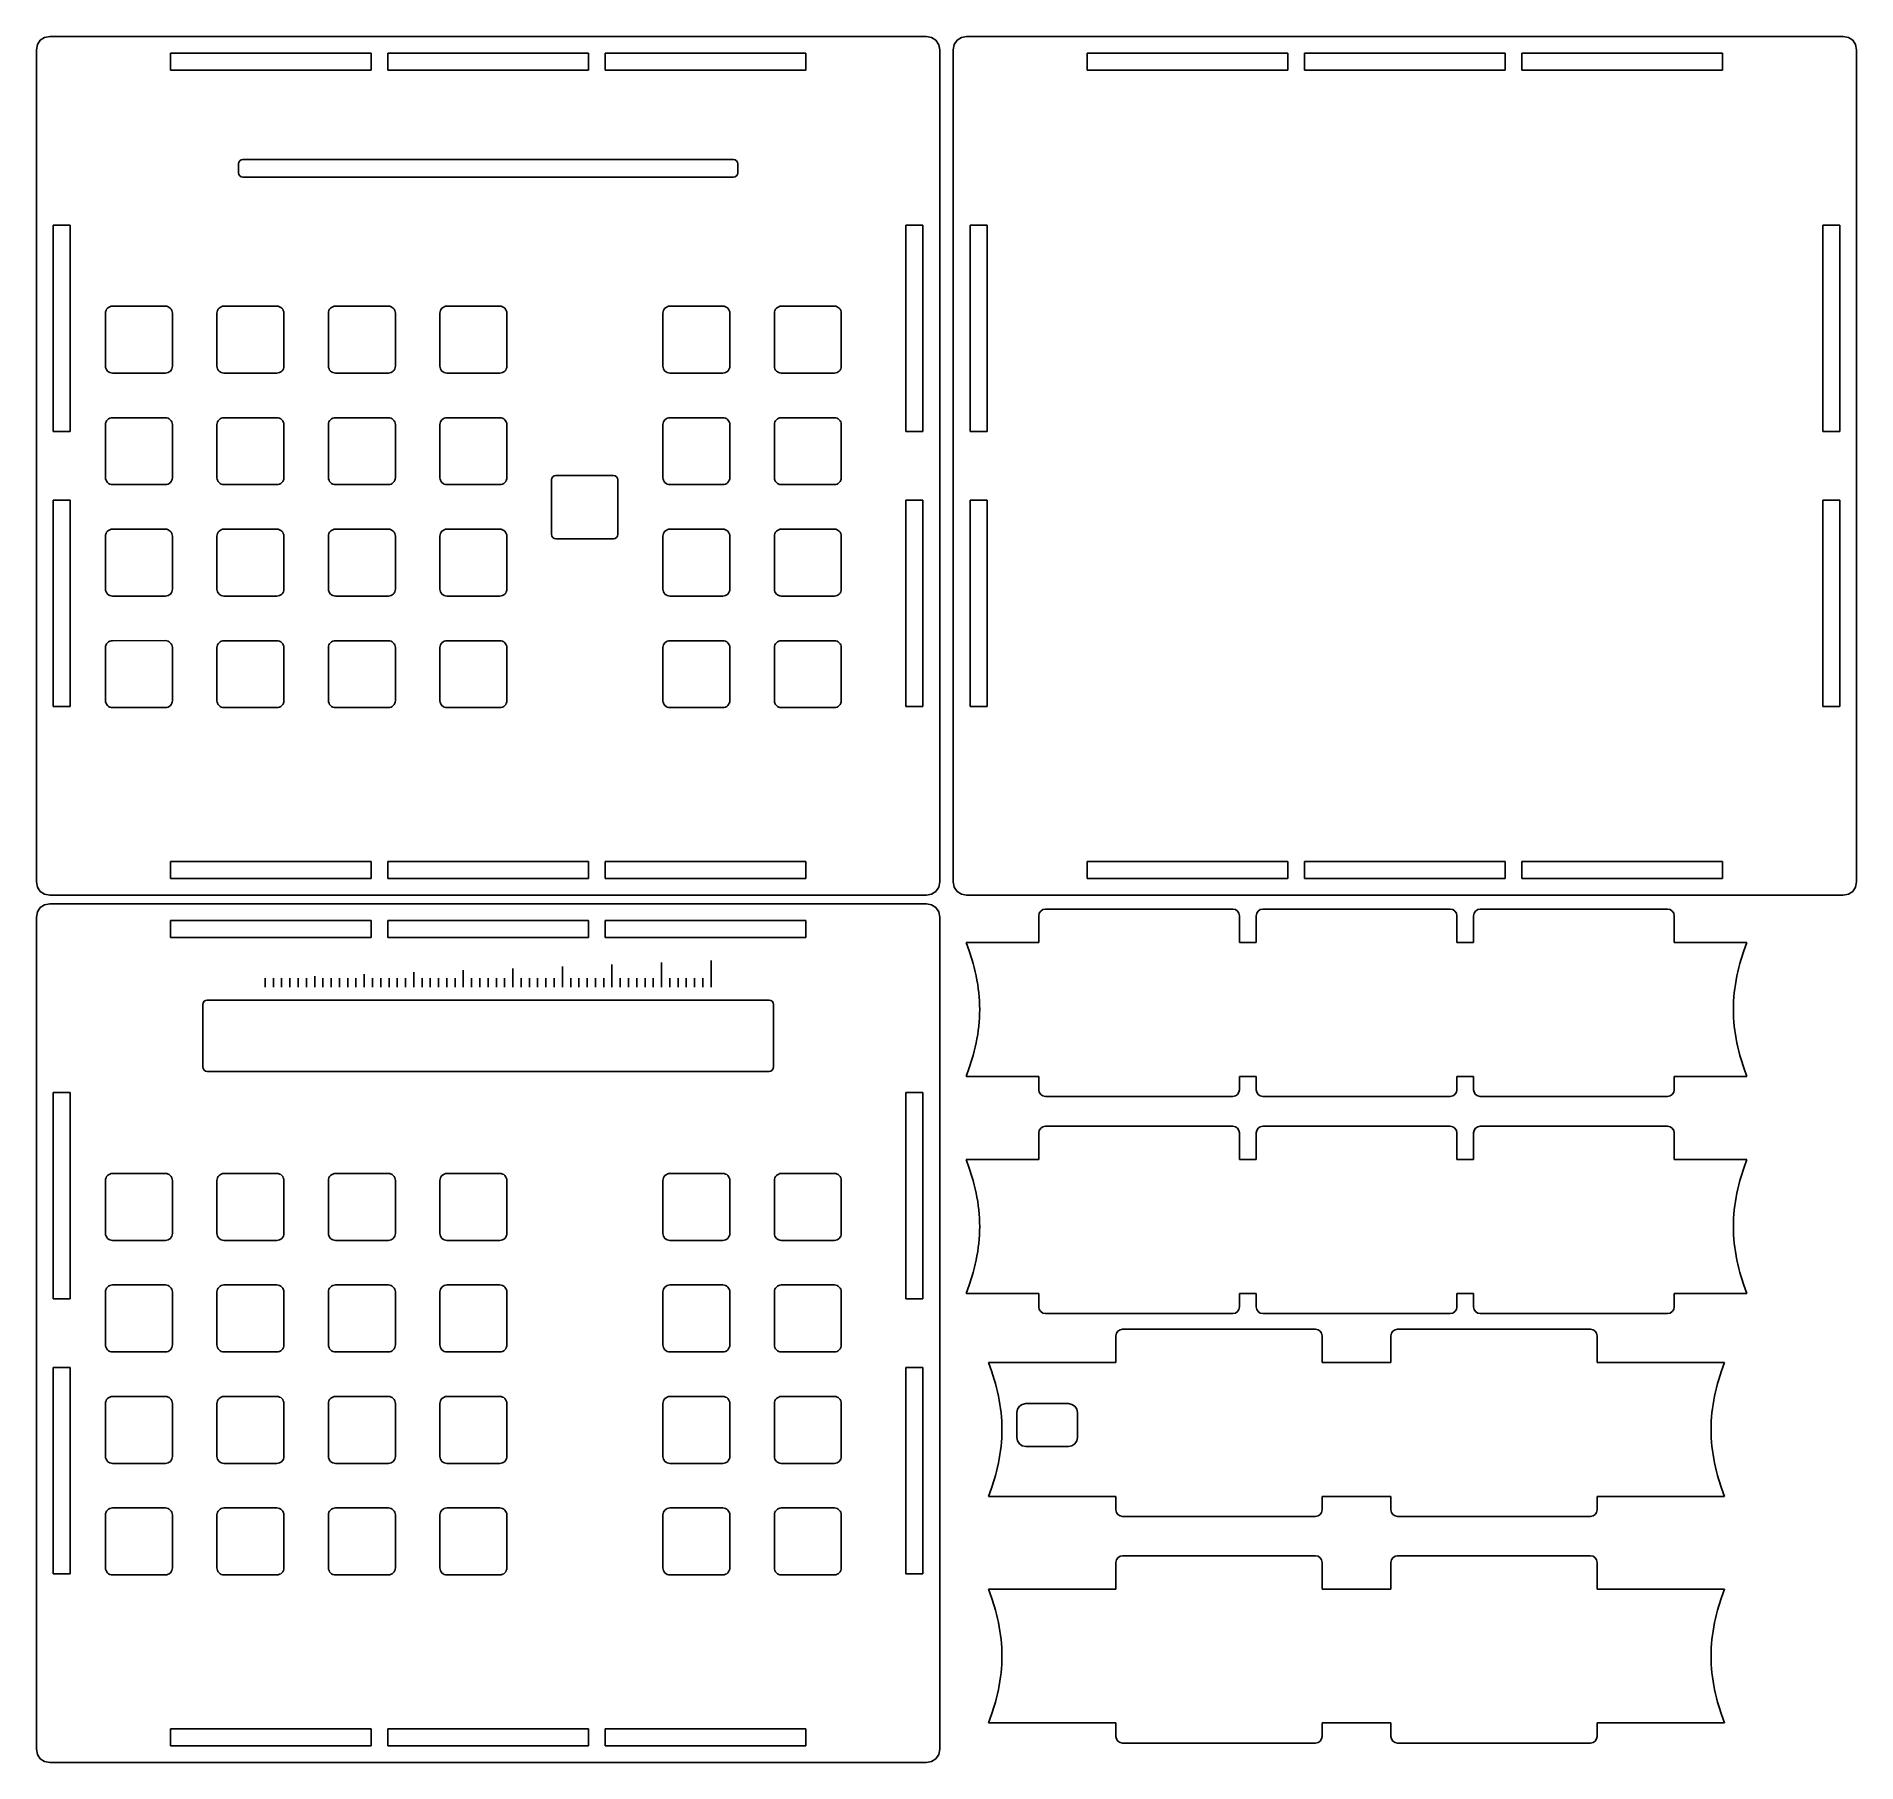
# Model space of a CAD drawing. Extents: x 0 to 408, y 0 to 387.
import ezdxf

# ---------------------------------------------------------------- set-up
doc = ezdxf.new("R2010")
doc.units = 0

msp = doc.modelspace()

# ---------------------------------------------------------------- linework, layer by layer
at = {"layer": 'Layer 1'}
for p, q in [((0.368875, 385.347735), (0.13312, 384.18)), ((0.13312, 384.18), (0.133127, 197.6)), ((1.0118, 386.30132), (0.368875, 385.347735)), ((1.965385, 386.944245), (1.0118, 386.30132)), ((3.13312, 387.18), (1.965385, 386.944245)), ((199.713, 387.18), (3.13312, 387.18)), ((200.86105, 386.951639), (199.713, 387.18)), ((201.83432, 386.30132), (200.86105, 386.951639)), ((202.484639, 385.32805), (201.83432, 386.30132)), ((202.713, 384.18), (202.484639, 385.32805)), ((202.713, 197.6), (202.713, 384.18)), ((205.938361, 385.32905), (205.71, 384.181)), ((205.71, 384.181), (205.71, 197.601)), ((206.58868, 386.30232), (205.938361, 385.32905)), ((207.56195, 386.952639), (206.58868, 386.30232)), ((208.71, 387.181), (207.56195, 386.952639)), ((405.29, 387.181), (208.71, 387.181)), ((406.43805, 386.952639), (405.29, 387.181)), ((407.41132, 386.30232), (406.43805, 386.952639)), ((408.061639, 385.32905), (407.41132, 386.30232)), ((408.29, 384.181), (408.061639, 385.32905)), ((408.29, 197.601), (408.29, 384.181)), ((30.1731, 379.59), (30.1731, 383.39)), ((30.1731, 383.39), (75.173, 383.39)), ((75.173, 379.59), (30.1731, 379.59)), ((75.173, 383.39), (75.173, 379.59)), ((78.923, 383.39), (123.923, 383.39)), ((78.923, 379.59), (78.923, 383.39)), ((123.923, 379.59), (78.923, 379.59)), ((123.923, 383.39), (123.923, 379.59)), ((127.673, 379.59), (127.673, 383.39)), ((127.673, 383.39), (172.673, 383.39)), ((172.673, 379.59), (127.673, 379.59)), ((172.673, 383.39), (172.673, 379.59)), ((235.751, 379.59), (235.751, 383.39)), ((235.751, 383.39), (280.751, 383.39)), ((280.751, 379.59), (235.751, 379.59)), ((280.751, 383.39), (280.751, 379.59)), ((284.501, 383.39), (329.501, 383.39)), ((284.501, 379.59), (284.501, 383.39)), ((329.501, 379.59), (284.501, 379.59)), ((329.501, 383.39), (329.501, 379.59)), ((333.251, 379.59), (333.251, 383.39)), ((333.251, 383.39), (378.251, 383.39)), ((378.251, 379.59), (333.251, 379.59)), ((378.251, 383.39), (378.251, 379.59)), ((45.501685, 358.979244), (45.715993, 359.297104)), ((45.715993, 359.297104), (46.033853, 359.511412)), ((46.033853, 359.511412), (46.423097, 359.589997)), ((46.423097, 359.589997), (156.423, 359.59)), ((156.423, 359.59), (156.812244, 359.511415)), ((156.812244, 359.511415), (157.130104, 359.297107)), ((157.130104, 359.297107), (157.344412, 358.979247)), ((45.4231, 358.59), (45.501685, 358.979244)), ((45.423103, 356.589999), (45.4231, 358.59)), ((45.501688, 356.200755), (45.423103, 356.589999)), ((45.715995, 355.882894), (45.501688, 356.200755)), ((46.033856, 355.668585), (45.715995, 355.882894)), ((46.4231, 355.59), (46.033856, 355.668585)), ((156.423, 355.59), (46.4231, 355.59)), ((156.812247, 355.668586), (156.423003, 355.590001)), ((157.130108, 355.882895), (156.812247, 355.668586)), ((157.344415, 356.200756), (157.130108, 355.882895)), ((157.344412, 358.979247), (157.422997, 358.590003)), ((157.423, 356.59), (157.344415, 356.200756)), ((157.422997, 358.590003), (157.423, 356.59)), ((3.92312, 298.598), (3.92312, 344.848)), ((3.92312, 344.848), (7.72312, 344.848)), ((7.72312, 344.848), (7.72312, 298.598)), ((195.123, 298.598), (195.123, 344.848)), ((195.123, 344.848), (198.923, 344.848)), ((198.923, 344.848), (198.923, 298.598)), ((209.501, 298.598), (209.501, 344.848)), ((209.501, 344.848), (213.301, 344.848)), ((213.301, 344.848), (213.301, 298.598)), ((400.701, 298.598), (400.701, 344.848)), ((400.701, 344.848), (404.501, 344.848)), ((404.501, 344.848), (404.501, 298.598)), ((16.315575, 326.422612), (16.581992, 326.567368)), ((16.581992, 326.567368), (16.870213, 326.65908)), ((16.870213, 326.65908), (17.17093, 326.691325)), ((17.17093, 326.691325), (29.0753, 326.692)), ((29.0753, 326.692), (29.0753, 326.692)), ((29.0753, 326.692), (29.377239, 326.661848)), ((29.377239, 326.661848), (29.667608, 326.57348)), ((29.667608, 326.57348), (29.932958, 326.428264)), ((41.315475, 326.422612), (41.581892, 326.567368)), ((41.581892, 326.567368), (41.87011, 326.65908)), ((41.87011, 326.65908), (42.17083, 326.691325)), ((42.17083, 326.691325), (54.0753, 326.692)), ((54.0753, 326.692), (54.0753, 326.692)), ((54.0753, 326.692), (54.377239, 326.661848)), ((54.377239, 326.661848), (54.667608, 326.57348)), ((54.667608, 326.57348), (54.932958, 326.428264)), ((66.315471, 326.422612), (66.58189, 326.567368)), ((66.58189, 326.567368), (66.870108, 326.65908)), ((66.870108, 326.65908), (67.170828, 326.691325)), ((67.170828, 326.691325), (79.0752, 326.692)), ((79.0752, 326.692), (79.0752, 326.692)), ((79.0752, 326.692), (79.377142, 326.661848)), ((79.377142, 326.661848), (79.667511, 326.57348)), ((79.667511, 326.57348), (79.932861, 326.428264)), ((91.315471, 326.422612), (91.58189, 326.567368)), ((91.58189, 326.567368), (91.870108, 326.65908)), ((91.870108, 326.65908), (92.170825, 326.691325)), ((92.170825, 326.691325), (104.075, 326.692)), ((104.075, 326.692), (104.075, 326.692)), ((104.075, 326.692), (104.376942, 326.661848)), ((104.376942, 326.661848), (104.667311, 326.57348)), ((104.667311, 326.57348), (104.932659, 326.428264)), ((141.314971, 326.422613), (141.58139, 326.567372)), ((141.58139, 326.567372), (141.869608, 326.659084)), ((141.869608, 326.659084), (142.170325, 326.691329)), ((142.170325, 326.691329), (154.075, 326.691)), ((154.075, 326.691), (154.075, 326.691)), ((154.075, 326.691), (154.376939, 326.660848)), ((154.376939, 326.660848), (154.667311, 326.57248)), ((154.667311, 326.57248), (154.932659, 326.427264)), ((166.314971, 326.422613), (166.58139, 326.567372)), ((166.58139, 326.567372), (166.869608, 326.659084)), ((166.869608, 326.659084), (167.170325, 326.691329)), ((167.170325, 326.691329), (179.075, 326.691)), ((179.075, 326.691), (179.075, 326.691)), ((179.075, 326.691), (179.376939, 326.660848)), ((179.376939, 326.660848), (179.667311, 326.57248)), ((179.667311, 326.57248), (179.932659, 326.427264)), ((15.6216, 325.142), (15.651752, 325.443939)), ((15.6216, 313.238), (15.6216, 325.142)), ((15.6216, 325.142), (15.6216, 325.142)), ((15.651752, 325.443939), (15.740123, 325.734308)), ((15.740123, 325.734308), (15.885339, 325.999658)), ((15.885339, 325.999658), (16.080255, 326.231234)), ((16.080255, 326.231234), (16.315575, 326.422612)), ((29.932958, 326.428264), (30.164532, 326.233346)), ((30.164532, 326.233346), (30.35591, 325.998029)), ((30.35591, 325.998029), (30.500669, 325.73161)), ((30.500669, 325.73161), (30.592381, 325.443392)), ((30.592381, 325.443392), (30.624626, 325.142675)), ((30.624626, 325.142675), (30.6246, 313.238)), ((40.6215, 325.142), (40.651652, 325.443939)), ((40.6215, 313.238), (40.6215, 325.142)), ((40.6215, 325.142), (40.6215, 325.142)), ((40.651652, 325.443939), (40.740023, 325.734308)), ((40.740023, 325.734308), (40.885237, 325.999658)), ((40.885237, 325.999658), (41.080155, 326.231234)), ((41.080155, 326.231234), (41.315475, 326.422612)), ((54.932958, 326.428264), (55.164532, 326.233346)), ((55.164532, 326.233346), (55.35591, 325.998029)), ((55.35591, 325.998029), (55.500669, 325.73161)), ((55.500669, 325.73161), (55.592381, 325.443392)), ((55.592381, 325.443392), (55.624626, 325.142675)), ((55.624626, 325.142675), (55.6246, 313.238)), ((65.6215, 325.142), (65.651652, 325.443939)), ((65.6215, 313.238), (65.6215, 325.142)), ((65.6215, 325.142), (65.6215, 325.142)), ((65.651652, 325.443939), (65.74002, 325.734308)), ((65.74002, 325.734308), (65.885236, 325.999658)), ((65.885236, 325.999658), (66.080154, 326.231234)), ((66.080154, 326.231234), (66.315471, 326.422612)), ((79.932861, 326.428264), (80.164435, 326.233346)), ((80.164435, 326.233346), (80.355813, 325.998029)), ((80.355813, 325.998029), (80.500572, 325.73161)), ((80.500572, 325.73161), (80.592284, 325.443392)), ((80.592284, 325.443392), (80.624529, 325.142675)), ((80.624529, 325.142675), (80.6246, 313.238)), ((90.6215, 325.142), (90.651652, 325.443939)), ((90.6215, 313.238), (90.6215, 325.142)), ((90.6215, 325.142), (90.6215, 325.142)), ((90.651652, 325.443939), (90.74002, 325.734308)), ((90.74002, 325.734308), (90.885236, 325.999658)), ((90.885236, 325.999658), (91.080154, 326.231234)), ((91.080154, 326.231234), (91.315471, 326.422612)), ((104.932659, 326.428264), (105.164235, 326.233346)), ((105.164235, 326.233346), (105.355613, 325.998029)), ((105.355613, 325.998029), (105.500372, 325.73161)), ((105.500372, 325.73161), (105.592084, 325.443392)), ((105.592084, 325.443392), (105.624329, 325.142675)), ((105.624329, 325.142675), (105.625, 313.238)), ((140.621, 325.142), (140.651152, 325.443942)), ((140.621675, 313.237328), (140.621, 325.142)), ((140.621, 325.142), (140.621, 325.142)), ((140.651152, 325.443942), (140.73952, 325.734311)), ((140.73952, 325.734311), (140.884736, 325.999661)), ((140.884736, 325.999661), (141.079654, 326.231235)), ((141.079654, 326.231235), (141.314971, 326.422613)), ((154.932659, 326.427264), (155.164235, 326.232346)), ((155.164235, 326.232346), (155.355613, 325.997029)), ((155.355613, 325.997029), (155.500369, 325.73061)), ((155.500369, 325.73061), (155.592084, 325.442392)), ((155.592084, 325.442392), (155.624329, 325.141672)), ((155.624329, 325.141672), (155.624, 313.238)), ((165.621, 325.142), (165.651152, 325.443942)), ((165.621675, 313.237328), (165.621, 325.142)), ((165.621, 325.142), (165.621, 325.142)), ((165.651152, 325.443942), (165.73952, 325.734311)), ((165.73952, 325.734311), (165.884736, 325.999661)), ((165.884736, 325.999661), (166.079654, 326.231235)), ((166.079654, 326.231235), (166.314971, 326.422613)), ((179.932659, 326.427264), (180.164235, 326.232346)), ((180.164235, 326.232346), (180.355613, 325.997029)), ((180.355613, 325.997029), (180.500369, 325.73061)), ((180.500369, 325.73061), (180.592081, 325.442392)), ((180.592081, 325.442392), (180.624329, 325.141672)), ((180.624329, 325.141672), (180.624, 313.238)), ((15.653816, 312.936612), (15.6216, 313.238)), ((15.745531, 312.648394), (15.653816, 312.936612)), ((15.890287, 312.381975), (15.745531, 312.648394)), ((16.081665, 312.146655), (15.890287, 312.381975)), ((16.313241, 311.951739), (16.081665, 312.146655)), ((16.578589, 311.806523), (16.313241, 311.951739)), ((16.868958, 311.718152), (16.578589, 311.806523)), ((17.1709, 311.688), (16.868958, 311.718152)), ((29.075275, 311.688671), (17.1709, 311.688)), ((17.1709, 311.688), (17.1709, 311.688)), ((29.375992, 311.720916), (29.075275, 311.688671)), ((29.66421, 311.812631), (29.375992, 311.720916)), ((29.930629, 311.957387), (29.66421, 311.812631)), ((30.165946, 312.148765), (29.930629, 311.957387)), ((30.360864, 312.380341), (30.165946, 312.148765)), ((30.50608, 312.645689), (30.360864, 312.380341)), ((30.594448, 312.936061), (30.50608, 312.645689)), ((30.6246, 313.238), (30.594448, 312.936061)), ((30.6246, 313.238), (30.6246, 313.238)), ((40.653816, 312.936612), (40.6215, 313.238)), ((40.745528, 312.648394), (40.653816, 312.936612)), ((40.890287, 312.381975), (40.745528, 312.648394)), ((41.081665, 312.146655), (40.890287, 312.381975)), ((41.313241, 311.951739), (41.081665, 312.146655)), ((41.578589, 311.806523), (41.313241, 311.951739)), ((41.868958, 311.718152), (41.578589, 311.806523)), ((42.1709, 311.688), (41.868958, 311.718152)), ((54.075275, 311.688671), (42.1709, 311.688)), ((42.1709, 311.688), (42.1709, 311.688)), ((54.375992, 311.720916), (54.075275, 311.688671)), ((54.66421, 311.812631), (54.375992, 311.720916)), ((54.930629, 311.957387), (54.66421, 311.812631)), ((55.165946, 312.148765), (54.930629, 311.957387)), ((55.360864, 312.380341), (55.165946, 312.148765)), ((55.50608, 312.645689), (55.360864, 312.380341)), ((55.594448, 312.936061), (55.50608, 312.645689)), ((55.6246, 313.238), (55.594448, 312.936061)), ((55.6246, 313.238), (55.6246, 313.238)), ((65.653716, 312.936612), (65.6215, 313.238)), ((65.745428, 312.648394), (65.653716, 312.936612)), ((65.890187, 312.381975), (65.745428, 312.648394)), ((66.081565, 312.146655), (65.890187, 312.381975)), ((66.313139, 311.951739), (66.081565, 312.146655)), ((66.578489, 311.806523), (66.313139, 311.951739)), ((66.868858, 311.718152), (66.578489, 311.806523)), ((67.1708, 311.688), (66.868858, 311.718152)), ((79.075272, 311.688671), (67.1708, 311.688)), ((67.1708, 311.688), (67.1708, 311.688)), ((79.375992, 311.720916), (79.075272, 311.688671)), ((79.66421, 311.812631), (79.375992, 311.720916)), ((79.930629, 311.957387), (79.66421, 311.812631)), ((80.165946, 312.148765), (79.930629, 311.957387)), ((80.360864, 312.380341), (80.165946, 312.148765)), ((80.50608, 312.645689), (80.360864, 312.380341)), ((80.594448, 312.936061), (80.50608, 312.645689)), ((80.6246, 313.238), (80.594448, 312.936061)), ((80.6246, 313.238), (80.6246, 313.238)), ((90.653719, 312.936612), (90.6215, 313.238)), ((90.745431, 312.648394), (90.653719, 312.936612)), ((90.89019, 312.381975), (90.745431, 312.648394)), ((91.081568, 312.146655), (90.89019, 312.381975)), ((91.313142, 311.951739), (91.081568, 312.146655)), ((91.578492, 311.806523), (91.313142, 311.951739)), ((91.868861, 311.718152), (91.578492, 311.806523)), ((92.1708, 311.688), (91.868861, 311.718152)), ((104.07567, 311.688671), (92.1708, 311.688)), ((92.1708, 311.688), (92.1708, 311.688)), ((104.37639, 311.720916), (104.07567, 311.688671)), ((104.664608, 311.812631), (104.37639, 311.720916)), ((104.931025, 311.957387), (104.664608, 311.812631)), ((105.166345, 312.148765), (104.931025, 311.957387)), ((105.361263, 312.380341), (105.166345, 312.148765)), ((105.506477, 312.645689), (105.361263, 312.380341)), ((105.594848, 312.936061), (105.506477, 312.645689)), ((105.625, 313.238), (105.594848, 312.936061)), ((105.625, 313.238), (105.625, 313.238)), ((140.65392, 312.936608), (140.621675, 313.237328)), ((140.745632, 312.64839), (140.65392, 312.936608)), ((140.890388, 312.381971), (140.745632, 312.64839)), ((141.081766, 312.146654), (140.890388, 312.381971)), ((141.313342, 311.951736), (141.081766, 312.146654)), ((141.578692, 311.80652), (141.313342, 311.951736)), ((141.869061, 311.718152), (141.578692, 311.80652)), ((142.171, 311.688), (141.869061, 311.718152)), ((154.075, 311.688), (142.171, 311.688)), ((142.171, 311.688), (142.171, 311.688)), ((154.375388, 311.720916), (154.075, 311.688)), ((154.663606, 311.812628), (154.375388, 311.720916)), ((154.930025, 311.957387), (154.663606, 311.812628)), ((155.165345, 312.148765), (154.930025, 311.957387)), ((155.360261, 312.380339), (155.165345, 312.148765)), ((155.505477, 312.645689), (155.360261, 312.380339)), ((155.593848, 312.936058), (155.505477, 312.645689)), ((155.624, 313.238), (155.593848, 312.936058)), ((155.624, 313.238), (155.624, 313.238)), ((165.65392, 312.936608), (165.621675, 313.237328)), ((165.745632, 312.64839), (165.65392, 312.936608)), ((165.890388, 312.381971), (165.745632, 312.64839)), ((166.081766, 312.146654), (165.890388, 312.381971)), ((166.313342, 311.951736), (166.081766, 312.146654)), ((166.578692, 311.80652), (166.313342, 311.951736)), ((166.869061, 311.718152), (166.578692, 311.80652)), ((167.171, 311.688), (166.869061, 311.718152)), ((179.075, 311.688), (167.171, 311.688)), ((167.171, 311.688), (167.171, 311.688)), ((179.375388, 311.720916), (179.075, 311.688)), ((179.663606, 311.812628), (179.375388, 311.720916)), ((179.930025, 311.957387), (179.663606, 311.812628)), ((180.165345, 312.148765), (179.930025, 311.957387)), ((180.360261, 312.380339), (180.165345, 312.148765)), ((180.505477, 312.645689), (180.360261, 312.380339)), ((180.593848, 312.936058), (180.505477, 312.645689)), ((180.624, 313.238), (180.593848, 312.936058)), ((180.624, 313.238), (180.624, 313.238)), ((7.72312, 298.598), (3.92312, 298.598)), ((15.6216, 300.142), (15.651752, 300.443939)), ((15.6216, 288.238), (15.6216, 300.142)), ((15.6216, 300.142), (15.6216, 300.142)), ((15.651752, 300.443939), (15.740123, 300.734308)), ((15.740123, 300.734308), (15.885339, 300.999658)), ((15.885339, 300.999658), (16.080255, 301.231234)), ((16.080255, 301.231234), (16.315575, 301.422612)), ((16.315575, 301.422612), (16.581992, 301.567368)), ((16.581992, 301.567368), (16.870213, 301.65908)), ((16.870213, 301.65908), (17.17093, 301.691325)), ((17.17093, 301.691325), (29.0753, 301.692)), ((29.0753, 301.692), (29.0753, 301.692)), ((29.0753, 301.692), (29.377239, 301.661848)), ((29.377239, 301.661848), (29.667608, 301.57348)), ((29.667608, 301.57348), (29.932958, 301.428264)), ((29.932958, 301.428264), (30.164532, 301.233346)), ((30.164532, 301.233346), (30.35591, 300.998029)), ((30.35591, 300.998029), (30.500669, 300.73161)), ((30.500669, 300.73161), (30.592381, 300.443392)), ((30.592381, 300.443392), (30.624626, 300.142675)), ((30.624626, 300.142675), (30.6246, 288.238)), ((40.6215, 300.142), (40.651652, 300.443939)), ((40.6215, 288.238), (40.6215, 300.142)), ((40.6215, 300.142), (40.6215, 300.142)), ((40.651652, 300.443939), (40.740023, 300.734308)), ((40.740023, 300.734308), (40.885237, 300.999658)), ((40.885237, 300.999658), (41.080155, 301.231234)), ((41.080155, 301.231234), (41.315475, 301.422612)), ((41.315475, 301.422612), (41.581892, 301.567368)), ((41.581892, 301.567368), (41.87011, 301.65908)), ((41.87011, 301.65908), (42.17083, 301.691325)), ((42.17083, 301.691325), (54.0753, 301.692)), ((54.0753, 301.692), (54.0753, 301.692)), ((54.0753, 301.692), (54.377239, 301.661848)), ((54.377239, 301.661848), (54.667608, 301.57348)), ((54.667608, 301.57348), (54.932958, 301.428264)), ((54.932958, 301.428264), (55.164532, 301.233346)), ((55.164532, 301.233346), (55.35591, 300.998029)), ((55.35591, 300.998029), (55.500669, 300.73161)), ((55.500669, 300.73161), (55.592381, 300.443392)), ((55.592381, 300.443392), (55.624626, 300.142675)), ((55.624626, 300.142675), (55.6246, 288.238)), ((65.6215, 300.142), (65.651652, 300.443939)), ((65.6215, 288.238), (65.6215, 300.142)), ((65.6215, 300.142), (65.6215, 300.142)), ((65.651652, 300.443939), (65.74002, 300.734308)), ((65.74002, 300.734308), (65.885236, 300.999658)), ((65.885236, 300.999658), (66.080154, 301.231234)), ((66.080154, 301.231234), (66.315471, 301.422612)), ((66.315471, 301.422612), (66.58189, 301.567368)), ((66.58189, 301.567368), (66.870108, 301.65908)), ((66.870108, 301.65908), (67.170828, 301.691325)), ((67.170828, 301.691325), (79.0752, 301.692)), ((79.0752, 301.692), (79.0752, 301.692)), ((79.0752, 301.692), (79.377142, 301.661848)), ((79.377142, 301.661848), (79.667511, 301.57348)), ((79.667511, 301.57348), (79.932861, 301.428264)), ((79.932861, 301.428264), (80.164435, 301.233346)), ((80.164435, 301.233346), (80.355813, 300.998029)), ((80.355813, 300.998029), (80.500572, 300.73161)), ((80.500572, 300.73161), (80.592284, 300.443392)), ((80.592284, 300.443392), (80.624529, 300.142675)), ((80.624529, 300.142675), (80.6246, 288.238)), ((90.6215, 300.142), (90.651652, 300.443939)), ((90.6215, 288.238), (90.6215, 300.142)), ((90.6215, 300.142), (90.6215, 300.142)), ((90.651652, 300.443939), (90.74002, 300.734308)), ((90.74002, 300.734308), (90.885236, 300.999658)), ((90.885236, 300.999658), (91.080154, 301.231234)), ((91.080154, 301.231234), (91.315471, 301.422612)), ((91.315471, 301.422612), (91.58189, 301.567368)), ((91.58189, 301.567368), (91.870108, 301.65908)), ((91.870108, 301.65908), (92.170825, 301.691325)), ((92.170825, 301.691325), (104.075, 301.692)), ((104.075, 301.692), (104.075, 301.692)), ((104.075, 301.692), (104.376942, 301.661848)), ((104.376942, 301.661848), (104.667311, 301.57348)), ((104.667311, 301.57348), (104.932659, 301.428264)), ((104.932659, 301.428264), (105.164235, 301.233346)), ((105.164235, 301.233346), (105.355613, 300.998029)), ((105.355613, 300.998029), (105.500372, 300.73161)), ((105.500372, 300.73161), (105.592084, 300.443392)), ((105.592084, 300.443392), (105.624329, 300.142675)), ((105.624329, 300.142675), (105.625, 288.238)), ((140.621, 300.142), (140.651152, 300.443939)), ((140.621675, 288.23733), (140.621, 300.142)), ((140.621, 300.142), (140.621, 300.142)), ((140.651152, 300.443939), (140.73952, 300.734308)), ((140.73952, 300.734308), (140.884736, 300.999658)), ((140.884736, 300.999658), (141.079654, 301.231232)), ((141.079654, 301.231232), (141.314971, 301.42261)), ((141.314971, 301.42261), (141.58139, 301.567369)), ((141.58139, 301.567369), (141.869608, 301.659081)), ((141.869608, 301.659081), (142.170325, 301.691326)), ((142.170325, 301.691326), (154.075, 301.692)), ((154.075, 301.692), (154.075, 301.692)), ((154.075, 301.692), (154.376939, 301.661848)), ((154.376939, 301.661848), (154.667311, 301.57348)), ((154.667311, 301.57348), (154.932659, 301.428264)), ((154.932659, 301.428264), (155.164235, 301.233346)), ((155.164235, 301.233346), (155.355613, 300.998029)), ((155.355613, 300.998029), (155.500369, 300.73161)), ((155.500369, 300.73161), (155.592084, 300.443392)), ((155.592084, 300.443392), (155.624329, 300.142675)), ((155.624329, 300.142675), (155.624, 288.238)), ((165.621, 300.142), (165.651152, 300.443939)), ((165.621675, 288.23733), (165.621, 300.142)), ((165.621, 300.142), (165.621, 300.142)), ((165.651152, 300.443939), (165.73952, 300.734308)), ((165.73952, 300.734308), (165.884736, 300.999658)), ((165.884736, 300.999658), (166.079654, 301.231232)), ((166.079654, 301.231232), (166.314971, 301.42261)), ((166.314971, 301.42261), (166.58139, 301.567369)), ((166.58139, 301.567369), (166.869608, 301.659081)), ((166.869608, 301.659081), (167.170325, 301.691326)), ((167.170325, 301.691326), (179.075, 301.692)), ((179.075, 301.692), (179.075, 301.692)), ((179.075, 301.692), (179.376939, 301.661848)), ((179.376939, 301.661848), (179.667311, 301.57348)), ((179.667311, 301.57348), (179.932659, 301.428264)), ((179.932659, 301.428264), (180.164235, 301.233346)), ((180.164235, 301.233346), (180.355613, 300.998029)), ((180.355613, 300.998029), (180.500369, 300.73161)), ((180.500369, 300.73161), (180.592081, 300.443392)), ((180.592081, 300.443392), (180.624329, 300.142675)), ((180.624329, 300.142675), (180.624, 288.238)), ((198.923, 298.598), (195.123, 298.598)), ((213.301, 298.598), (209.501, 298.598)), ((404.501, 298.598), (400.701, 298.598)), ((15.653816, 287.937612), (15.6216, 288.238)), ((15.745531, 287.649394), (15.653816, 287.937612)), ((15.890287, 287.382975), (15.745531, 287.649394)), ((16.081665, 287.147655), (15.890287, 287.382975)), ((16.313241, 286.952739), (16.081665, 287.147655)), ((16.578589, 286.807523), (16.313241, 286.952739)), ((16.868958, 286.719152), (16.578589, 286.807523)), ((17.1709, 286.689), (16.868958, 286.719152)), ((29.075275, 286.688672), (17.1709, 286.689)), ((17.1709, 286.689), (17.1709, 286.689)), ((29.375992, 286.72092), (29.075275, 286.688672)), ((29.66421, 286.812632), (29.375992, 286.72092)), ((29.930629, 286.957388), (29.66421, 286.812632)), ((30.165946, 287.148766), (29.930629, 286.957388)), ((30.360864, 287.380342), (30.165946, 287.148766)), ((30.50608, 287.645692), (30.360864, 287.380342)), ((30.594448, 287.936061), (30.50608, 287.645692)), ((30.6246, 288.238), (30.594448, 287.936061)), ((30.6246, 288.238), (30.6246, 288.238)), ((40.653816, 287.937612), (40.6215, 288.238)), ((40.745528, 287.649394), (40.653816, 287.937612)), ((40.890287, 287.382975), (40.745528, 287.649394)), ((41.081665, 287.147655), (40.890287, 287.382975)), ((41.313241, 286.952739), (41.081665, 287.147655)), ((41.578589, 286.807523), (41.313241, 286.952739)), ((41.868958, 286.719152), (41.578589, 286.807523)), ((42.1709, 286.689), (41.868958, 286.719152)), ((54.075275, 286.688672), (42.1709, 286.689)), ((42.1709, 286.689), (42.1709, 286.689)), ((54.375992, 286.72092), (54.075275, 286.688672)), ((54.66421, 286.812632), (54.375992, 286.72092)), ((54.930629, 286.957388), (54.66421, 286.812632)), ((55.165946, 287.148766), (54.930629, 286.957388)), ((55.360864, 287.380342), (55.165946, 287.148766)), ((55.50608, 287.645692), (55.360864, 287.380342)), ((55.594448, 287.936061), (55.50608, 287.645692)), ((55.6246, 288.238), (55.594448, 287.936061)), ((55.6246, 288.238), (55.6246, 288.238)), ((65.653716, 287.937612), (65.6215, 288.238)), ((65.745428, 287.649394), (65.653716, 287.937612)), ((65.890187, 287.382975), (65.745428, 287.649394)), ((66.081565, 287.147655), (65.890187, 287.382975)), ((66.313139, 286.952739), (66.081565, 287.147655)), ((66.578489, 286.807523), (66.313139, 286.952739)), ((66.868858, 286.719152), (66.578489, 286.807523)), ((67.1708, 286.689), (66.868858, 286.719152)), ((79.075272, 286.688672), (67.1708, 286.689)), ((67.1708, 286.689), (67.1708, 286.689)), ((79.375992, 286.72092), (79.075272, 286.688672)), ((79.66421, 286.812632), (79.375992, 286.72092)), ((79.930629, 286.957388), (79.66421, 286.812632)), ((80.165946, 287.148766), (79.930629, 286.957388)), ((80.360864, 287.380342), (80.165946, 287.148766)), ((80.50608, 287.645692), (80.360864, 287.380342)), ((80.594448, 287.936061), (80.50608, 287.645692)), ((80.6246, 288.238), (80.594448, 287.936061)), ((80.6246, 288.238), (80.6246, 288.238)), ((90.653719, 287.937612), (90.6215, 288.238)), ((90.745431, 287.649394), (90.653719, 287.937612)), ((90.89019, 287.382975), (90.745431, 287.649394)), ((91.081568, 287.147655), (90.89019, 287.382975)), ((91.313142, 286.952739), (91.081568, 287.147655)), ((91.578492, 286.807523), (91.313142, 286.952739)), ((91.868861, 286.719152), (91.578492, 286.807523)), ((92.1708, 286.689), (91.868861, 286.719152)), ((104.07567, 286.688672), (92.1708, 286.689)), ((92.1708, 286.689), (92.1708, 286.689)), ((104.37639, 286.72092), (104.07567, 286.688672)), ((104.664608, 286.812632), (104.37639, 286.72092)), ((104.931025, 286.957388), (104.664608, 286.812632)), ((105.166345, 287.148766), (104.931025, 286.957388)), ((105.361263, 287.380342), (105.166345, 287.148766)), ((105.506477, 287.645692), (105.361263, 287.380342)), ((105.594848, 287.936061), (105.506477, 287.645692)), ((105.625, 288.238), (105.594848, 287.936061)), ((105.625, 288.238), (105.625, 288.238)), ((115.643, 287.74), (115.71912, 288.122683)), ((115.643001, 275.539999), (115.643, 287.74)), ((115.71912, 288.122683), (115.935893, 288.447106)), ((115.935893, 288.447106), (116.260316, 288.663879)), ((116.260316, 288.663879), (116.642999, 288.739999)), ((116.642999, 288.739999), (129.543, 288.74)), ((129.543, 288.74), (129.925683, 288.66388)), ((129.925683, 288.66388), (130.250106, 288.447107)), ((130.250106, 288.447107), (130.466879, 288.122684)), ((130.466879, 288.122684), (130.542999, 287.740001)), ((130.542999, 287.740001), (130.543, 275.54)), ((140.65392, 287.93661), (140.621675, 288.23733)), ((140.745632, 287.648392), (140.65392, 287.93661)), ((140.890388, 287.381975), (140.745632, 287.648392)), ((141.081766, 287.146655), (140.890388, 287.381975)), ((141.313342, 286.951737), (141.081766, 287.146655)), ((141.578692, 286.806523), (141.313342, 286.951737)), ((141.869061, 286.718152), (141.578692, 286.806523)), ((142.171, 286.688), (141.869061, 286.718152)), ((154.075, 286.688), (142.171, 286.688)), ((142.171, 286.688), (142.171, 286.688)), ((154.375388, 286.720916), (154.075, 286.688)), ((154.663606, 286.812628), (154.375388, 286.720916)), ((154.930025, 286.957387), (154.663606, 286.812628)), ((155.165345, 287.148765), (154.930025, 286.957387)), ((155.360261, 287.380341), (155.165345, 287.148765)), ((155.505477, 287.645689), (155.360261, 287.380341)), ((155.593848, 287.936058), (155.505477, 287.645689)), ((155.624, 288.238), (155.593848, 287.936058)), ((155.624, 288.238), (155.624, 288.238)), ((165.65392, 287.93661), (165.621675, 288.23733)), ((165.745632, 287.648392), (165.65392, 287.93661)), ((165.890388, 287.381975), (165.745632, 287.648392)), ((166.081766, 287.146655), (165.890388, 287.381975)), ((166.313342, 286.951737), (166.081766, 287.146655)), ((166.578692, 286.806523), (166.313342, 286.951737)), ((166.869061, 286.718152), (166.578692, 286.806523)), ((167.171, 286.688), (166.869061, 286.718152)), ((179.075, 286.688), (167.171, 286.688)), ((167.171, 286.688), (167.171, 286.688)), ((179.375388, 286.720916), (179.075, 286.688)), ((179.663606, 286.812628), (179.375388, 286.720916)), ((179.930025, 286.957387), (179.663606, 286.812628)), ((180.165345, 287.148765), (179.930025, 286.957387)), ((180.360261, 287.380341), (180.165345, 287.148765)), ((180.505477, 287.645689), (180.360261, 287.380341)), ((180.593848, 287.936058), (180.505477, 287.645689)), ((180.624, 288.238), (180.593848, 287.936058)), ((180.624, 288.238), (180.624, 288.238)), ((3.92312, 236.932), (3.92312, 283.182)), ((3.92312, 283.182), (7.72312, 283.182)), ((7.72312, 283.182), (7.72312, 236.932)), ((195.123, 236.932), (195.123, 283.182)), ((195.123, 283.182), (198.923, 283.182)), ((198.923, 283.182), (198.923, 236.932)), ((209.501, 236.932), (209.501, 283.182)), ((209.501, 283.182), (213.301, 283.182)), ((213.301, 283.182), (213.301, 236.932)), ((400.701, 236.932), (400.701, 283.182)), ((400.701, 283.182), (404.501, 283.182)), ((404.501, 283.182), (404.501, 236.932)), ((15.6216, 275.142), (15.651752, 275.443939)), ((15.6216, 263.238), (15.6216, 275.142)), ((15.6216, 275.142), (15.6216, 275.142)), ((15.651752, 275.443939), (15.740123, 275.734308)), ((15.740123, 275.734308), (15.885339, 275.999658)), ((15.885339, 275.999658), (16.080255, 276.231234)), ((16.080255, 276.231234), (16.315575, 276.422612)), ((16.315575, 276.422612), (16.581992, 276.567368)), ((16.581992, 276.567368), (16.870213, 276.65908)), ((16.870213, 276.65908), (17.17093, 276.691328)), ((17.17093, 276.691328), (29.0753, 276.692)), ((29.0753, 276.692), (29.0753, 276.692)), ((29.0753, 276.692), (29.377239, 276.661848)), ((29.377239, 276.661848), (29.667608, 276.573477)), ((29.667608, 276.573477), (29.932958, 276.428261)), ((29.932958, 276.428261), (30.164532, 276.233343)), ((30.164532, 276.233343), (30.35591, 275.998026)), ((30.35591, 275.998026), (30.500669, 275.731607)), ((30.500669, 275.731607), (30.592381, 275.443389)), ((30.592381, 275.443389), (30.624626, 275.142672)), ((30.624626, 275.142672), (30.6246, 263.238)), ((40.6215, 275.142), (40.651652, 275.443939)), ((40.6215, 263.238), (40.6215, 275.142)), ((40.6215, 275.142), (40.6215, 275.142)), ((40.651652, 275.443939), (40.740023, 275.734308)), ((40.740023, 275.734308), (40.885237, 275.999658)), ((40.885237, 275.999658), (41.080155, 276.231234)), ((41.080155, 276.231234), (41.315475, 276.422612)), ((41.315475, 276.422612), (41.581892, 276.567368)), ((41.581892, 276.567368), (41.87011, 276.65908)), ((41.87011, 276.65908), (42.17083, 276.691328)), ((42.17083, 276.691328), (54.0753, 276.692)), ((54.0753, 276.692), (54.0753, 276.692)), ((54.0753, 276.692), (54.377239, 276.661848)), ((54.377239, 276.661848), (54.667608, 276.573477)), ((54.667608, 276.573477), (54.932958, 276.428261)), ((54.932958, 276.428261), (55.164532, 276.233343)), ((55.164532, 276.233343), (55.35591, 275.998026)), ((55.35591, 275.998026), (55.500669, 275.731607)), ((55.500669, 275.731607), (55.592381, 275.443389)), ((55.592381, 275.443389), (55.624626, 275.142672)), ((55.624626, 275.142672), (55.6246, 263.238)), ((65.6215, 275.142), (65.651652, 275.443939)), ((65.6215, 263.238), (65.6215, 275.142)), ((65.6215, 275.142), (65.6215, 275.142)), ((65.651652, 275.443939), (65.74002, 275.734308)), ((65.74002, 275.734308), (65.885236, 275.999658)), ((65.885236, 275.999658), (66.080154, 276.231234)), ((66.080154, 276.231234), (66.315471, 276.422612)), ((66.315471, 276.422612), (66.58189, 276.567368)), ((66.58189, 276.567368), (66.870108, 276.65908)), ((66.870108, 276.65908), (67.170828, 276.691328)), ((67.170828, 276.691328), (79.0752, 276.692)), ((79.0752, 276.692), (79.0752, 276.692)), ((79.0752, 276.692), (79.377142, 276.661848)), ((79.377142, 276.661848), (79.667511, 276.573477)), ((79.667511, 276.573477), (79.932861, 276.428261)), ((79.932861, 276.428261), (80.164435, 276.233343)), ((80.164435, 276.233343), (80.355813, 275.998026)), ((80.355813, 275.998026), (80.500572, 275.731607)), ((80.500572, 275.731607), (80.592284, 275.443389)), ((80.592284, 275.443389), (80.624529, 275.142672)), ((80.624529, 275.142672), (80.6246, 263.238)), ((90.6215, 275.142), (90.651652, 275.443939)), ((90.6215, 263.238), (90.6215, 275.142)), ((90.6215, 275.142), (90.6215, 275.142)), ((90.651652, 275.443939), (90.74002, 275.734308)), ((90.74002, 275.734308), (90.885236, 275.999658)), ((90.885236, 275.999658), (91.080154, 276.231234)), ((91.080154, 276.231234), (91.315471, 276.422612)), ((91.315471, 276.422612), (91.58189, 276.567368)), ((91.58189, 276.567368), (91.870108, 276.65908)), ((91.870108, 276.65908), (92.170825, 276.691328)), ((92.170825, 276.691328), (104.075, 276.692)), ((104.075, 276.692), (104.075, 276.692)), ((104.075, 276.692), (104.376942, 276.661848)), ((104.376942, 276.661848), (104.667311, 276.573477)), ((104.667311, 276.573477), (104.932659, 276.428261)), ((104.932659, 276.428261), (105.164235, 276.233343)), ((105.164235, 276.233343), (105.355613, 275.998026)), ((105.355613, 275.998026), (105.500372, 275.731607)), ((105.500372, 275.731607), (105.592084, 275.443389)), ((105.592084, 275.443389), (105.624329, 275.142672)), ((105.624329, 275.142672), (105.625, 263.238)), ((115.719121, 275.157316), (115.643001, 275.539999)), ((115.935894, 274.832893), (115.719121, 275.157316)), ((116.260317, 274.61612), (115.935894, 274.832893)), ((116.643, 274.54), (116.260317, 274.61612)), ((129.543, 274.54), (116.643, 274.54)), ((129.925684, 274.616121), (129.543001, 274.540001)), ((130.250107, 274.832894), (129.925684, 274.616121)), ((130.46688, 275.157317), (130.250107, 274.832894)), ((130.543, 275.54), (130.46688, 275.157317)), ((140.621, 275.142), (140.651152, 275.443939)), ((140.621675, 263.23833), (140.621, 275.142)), ((140.621, 275.142), (140.621, 275.142)), ((140.651152, 275.443939), (140.73952, 275.734308)), ((140.73952, 275.734308), (140.884736, 275.999658)), ((140.884736, 275.999658), (141.079654, 276.231232)), ((141.079654, 276.231232), (141.314971, 276.42261)), ((141.314971, 276.42261), (141.58139, 276.567369)), ((141.58139, 276.567369), (141.869608, 276.659081)), ((141.869608, 276.659081), (142.170325, 276.691326)), ((142.170325, 276.691326), (154.075, 276.692)), ((154.075, 276.692), (154.075, 276.692)), ((154.075, 276.692), (154.376939, 276.661848)), ((154.376939, 276.661848), (154.667311, 276.57348)), ((154.667311, 276.57348), (154.932659, 276.428264)), ((154.932659, 276.428264), (155.164235, 276.233346)), ((155.164235, 276.233346), (155.355613, 275.998029)), ((155.355613, 275.998029), (155.500369, 275.73161)), ((155.500369, 275.73161), (155.592084, 275.443392)), ((155.592084, 275.443392), (155.624329, 275.142675)), ((155.624329, 275.142675), (155.624, 263.238)), ((165.621, 275.142), (165.651152, 275.443939)), ((165.621675, 263.23833), (165.621, 275.142)), ((165.621, 275.142), (165.621, 275.142)), ((165.651152, 275.443939), (165.73952, 275.734308)), ((165.73952, 275.734308), (165.884736, 275.999658)), ((165.884736, 275.999658), (166.079654, 276.231232)), ((166.079654, 276.231232), (166.314971, 276.42261)), ((166.314971, 276.42261), (166.58139, 276.567369)), ((166.58139, 276.567369), (166.869608, 276.659081)), ((166.869608, 276.659081), (167.170325, 276.691326)), ((167.170325, 276.691326), (179.075, 276.692)), ((179.075, 276.692), (179.075, 276.692)), ((179.075, 276.692), (179.376939, 276.661848)), ((179.376939, 276.661848), (179.667311, 276.57348)), ((179.667311, 276.57348), (179.932659, 276.428264)), ((179.932659, 276.428264), (180.164235, 276.233346)), ((180.164235, 276.233346), (180.355613, 275.998029)), ((180.355613, 275.998029), (180.500369, 275.73161)), ((180.500369, 275.73161), (180.592081, 275.443392)), ((180.592081, 275.443392), (180.624329, 275.142675)), ((180.624329, 275.142675), (180.624, 263.238)), ((15.653816, 262.937611), (15.6216, 263.238)), ((15.745531, 262.649393), (15.653816, 262.937611)), ((15.890287, 262.382974), (15.745531, 262.649393)), ((16.081665, 262.147657), (15.890287, 262.382974)), ((16.313241, 261.952739), (16.081665, 262.147657)), ((16.578589, 261.807523), (16.313241, 261.952739)), ((16.868958, 261.719152), (16.578589, 261.807523)), ((17.1709, 261.689), (16.868958, 261.719152)), ((29.075275, 261.688672), (17.1709, 261.689)), ((17.1709, 261.689), (17.1709, 261.689)), ((29.375992, 261.72092), (29.075275, 261.688672)), ((29.66421, 261.812632), (29.375992, 261.72092)), ((29.930629, 261.957388), (29.66421, 261.812632)), ((30.165946, 262.148766), (29.930629, 261.957388)), ((30.360864, 262.380342), (30.165946, 262.148766)), ((30.50608, 262.645692), (30.360864, 262.380342)), ((30.594448, 262.936061), (30.50608, 262.645692)), ((30.6246, 263.238), (30.594448, 262.936061)), ((30.6246, 263.238), (30.6246, 263.238)), ((40.653816, 262.937611), (40.6215, 263.238)), ((40.745528, 262.649393), (40.653816, 262.937611)), ((40.890287, 262.382974), (40.745528, 262.649393)), ((41.081665, 262.147657), (40.890287, 262.382974)), ((41.313241, 261.952739), (41.081665, 262.147657)), ((41.578589, 261.807523), (41.313241, 261.952739)), ((41.868958, 261.719152), (41.578589, 261.807523)), ((42.1709, 261.689), (41.868958, 261.719152)), ((54.075275, 261.688672), (42.1709, 261.689)), ((42.1709, 261.689), (42.1709, 261.689)), ((54.375992, 261.72092), (54.075275, 261.688672)), ((54.66421, 261.812632), (54.375992, 261.72092)), ((54.930629, 261.957388), (54.66421, 261.812632)), ((55.165946, 262.148766), (54.930629, 261.957388)), ((55.360864, 262.380342), (55.165946, 262.148766)), ((55.50608, 262.645692), (55.360864, 262.380342)), ((55.594448, 262.936061), (55.50608, 262.645692)), ((55.6246, 263.238), (55.594448, 262.936061)), ((55.6246, 263.238), (55.6246, 263.238)), ((65.653716, 262.937611), (65.6215, 263.238)), ((65.745428, 262.649393), (65.653716, 262.937611)), ((65.890187, 262.382974), (65.745428, 262.649393)), ((66.081565, 262.147657), (65.890187, 262.382974)), ((66.313139, 261.952739), (66.081565, 262.147657)), ((66.578489, 261.807523), (66.313139, 261.952739)), ((66.868858, 261.719152), (66.578489, 261.807523)), ((67.1708, 261.689), (66.868858, 261.719152)), ((79.075272, 261.688672), (67.1708, 261.689)), ((67.1708, 261.689), (67.1708, 261.689)), ((79.375992, 261.72092), (79.075272, 261.688672)), ((79.66421, 261.812632), (79.375992, 261.72092)), ((79.930629, 261.957388), (79.66421, 261.812632)), ((80.165946, 262.148766), (79.930629, 261.957388)), ((80.360864, 262.380342), (80.165946, 262.148766)), ((80.50608, 262.645692), (80.360864, 262.380342)), ((80.594448, 262.936061), (80.50608, 262.645692)), ((80.6246, 263.238), (80.594448, 262.936061)), ((80.6246, 263.238), (80.6246, 263.238)), ((90.653719, 262.937611), (90.6215, 263.238)), ((90.745431, 262.649393), (90.653719, 262.937611)), ((90.89019, 262.382974), (90.745431, 262.649393)), ((91.081568, 262.147657), (90.89019, 262.382974)), ((91.313142, 261.952739), (91.081568, 262.147657)), ((91.578492, 261.807523), (91.313142, 261.952739)), ((91.868861, 261.719152), (91.578492, 261.807523)), ((92.1708, 261.689), (91.868861, 261.719152)), ((104.07567, 261.688672), (92.1708, 261.689)), ((92.1708, 261.689), (92.1708, 261.689)), ((104.37639, 261.72092), (104.07567, 261.688672)), ((104.664608, 261.812632), (104.37639, 261.72092)), ((104.931025, 261.957388), (104.664608, 261.812632)), ((105.166345, 262.148766), (104.931025, 261.957388)), ((105.361263, 262.380342), (105.166345, 262.148766)), ((105.506477, 262.645692), (105.361263, 262.380342)), ((105.594848, 262.936061), (105.506477, 262.645692)), ((105.625, 263.238), (105.594848, 262.936061)), ((105.625, 263.238), (105.625, 263.238)), ((140.65392, 262.937613), (140.621675, 263.23833)), ((140.745632, 262.649392), (140.65392, 262.937613)), ((140.890388, 262.382975), (140.745632, 262.649392)), ((141.081766, 262.147655), (140.890388, 262.382975)), ((141.313342, 261.952737), (141.081766, 262.147655)), ((141.578692, 261.807523), (141.313342, 261.952737)), ((141.869061, 261.719152), (141.578692, 261.807523)), ((142.171, 261.689), (141.869061, 261.719152)), ((154.075, 261.689), (142.171, 261.689)), ((142.171, 261.689), (142.171, 261.689)), ((154.375388, 261.720916), (154.075, 261.689)), ((154.663606, 261.812631), (154.375388, 261.720916)), ((154.930025, 261.957387), (154.663606, 261.812631)), ((155.165345, 262.148765), (154.930025, 261.957387)), ((155.360261, 262.380341), (155.165345, 262.148765)), ((155.505477, 262.645689), (155.360261, 262.380341)), ((155.593848, 262.936058), (155.505477, 262.645689)), ((155.624, 263.238), (155.593848, 262.936058)), ((155.624, 263.238), (155.624, 263.238)), ((165.65392, 262.937613), (165.621675, 263.23833)), ((165.745632, 262.649392), (165.65392, 262.937613)), ((165.890388, 262.382975), (165.745632, 262.649392)), ((166.081766, 262.147655), (165.890388, 262.382975)), ((166.313342, 261.952739), (166.081766, 262.147655)), ((166.578692, 261.807523), (166.313342, 261.952739)), ((166.869061, 261.719152), (166.578692, 261.807523)), ((167.171, 261.689), (166.869061, 261.719152)), ((179.075, 261.689), (167.171, 261.689)), ((167.171, 261.689), (167.171, 261.689)), ((179.375388, 261.720916), (179.075, 261.689)), ((179.663606, 261.812631), (179.375388, 261.720916)), ((179.930025, 261.957387), (179.663606, 261.812631)), ((180.165345, 262.148765), (179.930025, 261.957387)), ((180.360261, 262.380341), (180.165345, 262.148765)), ((180.505477, 262.645689), (180.360261, 262.380341)), ((180.593848, 262.936058), (180.505477, 262.645689)), ((180.624, 263.238), (180.593848, 262.936058)), ((180.624, 263.238), (180.624, 263.238)), ((15.6216, 250.143), (15.651752, 250.444939)), ((15.6216, 238.239), (15.6216, 250.143)), ((15.6216, 250.143), (15.6216, 250.143)), ((15.651752, 250.444939), (15.740123, 250.735311)), ((15.740123, 250.735311), (15.885339, 251.000659)), ((15.885339, 251.000659), (16.080255, 251.232235)), ((16.080255, 251.232235), (16.315575, 251.423613)), ((16.315575, 251.423613), (16.581992, 251.568369)), ((16.581992, 251.568369), (16.870213, 251.660081)), ((16.870213, 251.660081), (17.17093, 251.692329)), ((17.17093, 251.692329), (29.0753, 251.693)), ((29.0753, 251.693), (29.0753, 251.693)), ((29.0753, 251.693), (29.377239, 251.662848)), ((29.377239, 251.662848), (29.667608, 251.574477)), ((29.667608, 251.574477), (29.932958, 251.429261)), ((29.932958, 251.429261), (30.164532, 251.234345)), ((30.164532, 251.234345), (30.35591, 250.999025)), ((30.35591, 250.999025), (30.500669, 250.732606)), ((30.500669, 250.732606), (30.592381, 250.444388)), ((30.592381, 250.444388), (30.624626, 250.143671)), ((30.624626, 250.143671), (30.6246, 238.239)), ((40.6215, 250.142), (40.651652, 250.443939)), ((40.6215, 238.238), (40.6215, 250.142)), ((40.6215, 250.142), (40.6215, 250.142)), ((40.651652, 250.443939), (40.740023, 250.734311)), ((40.740023, 250.734311), (40.885237, 250.999659)), ((40.885237, 250.999659), (41.080155, 251.231235)), ((41.080155, 251.231235), (41.315475, 251.422613)), ((41.315475, 251.422613), (41.581892, 251.567369)), ((41.581892, 251.567369), (41.87011, 251.659081)), ((41.87011, 251.659081), (42.17083, 251.691329)), ((42.17083, 251.691329), (54.0753, 251.692)), ((54.0753, 251.692), (54.0753, 251.692)), ((54.0753, 251.692), (54.377239, 251.661848)), ((54.377239, 251.661848), (54.667608, 251.573477)), ((54.667608, 251.573477), (54.932958, 251.428261)), ((54.932958, 251.428261), (55.164532, 251.233345)), ((55.164532, 251.233345), (55.35591, 250.998025)), ((55.35591, 250.998025), (55.500669, 250.731606)), ((55.500669, 250.731606), (55.592381, 250.443388)), ((55.592381, 250.443388), (55.624626, 250.142671)), ((55.624626, 250.142671), (55.6246, 238.238)), ((65.6215, 250.142), (65.651652, 250.443939)), ((65.6215, 238.238), (65.6215, 250.142)), ((65.6215, 250.142), (65.6215, 250.142)), ((65.651652, 250.443939), (65.74002, 250.734311)), ((65.74002, 250.734311), (65.885236, 250.999659)), ((65.885236, 250.999659), (66.080154, 251.231235)), ((66.080154, 251.231235), (66.315471, 251.422613)), ((66.315471, 251.422613), (66.58189, 251.567369)), ((66.58189, 251.567369), (66.870108, 251.659081)), ((66.870108, 251.659081), (67.170828, 251.691329)), ((67.170828, 251.691329), (79.0752, 251.692)), ((79.0752, 251.692), (79.0752, 251.692)), ((79.0752, 251.692), (79.377142, 251.661848)), ((79.377142, 251.661848), (79.667511, 251.573477)), ((79.667511, 251.573477), (79.932861, 251.428261)), ((79.932861, 251.428261), (80.164435, 251.233345)), ((80.164435, 251.233345), (80.355813, 250.998025)), ((80.355813, 250.998025), (80.500572, 250.731606)), ((80.500572, 250.731606), (80.592284, 250.443388)), ((80.592284, 250.443388), (80.624529, 250.142671)), ((80.624529, 250.142671), (80.6246, 238.238)), ((90.6215, 250.142), (90.651652, 250.443939)), ((90.6215, 238.238), (90.6215, 250.142)), ((90.6215, 250.142), (90.6215, 250.142)), ((90.651652, 250.443939), (90.74002, 250.734311)), ((90.74002, 250.734311), (90.885236, 250.999659)), ((90.885236, 250.999659), (91.080154, 251.231235)), ((91.080154, 251.231235), (91.315471, 251.422613)), ((91.315471, 251.422613), (91.58189, 251.567369)), ((91.58189, 251.567369), (91.870108, 251.659081)), ((91.870108, 251.659081), (92.170825, 251.691329)), ((92.170825, 251.691329), (104.075, 251.692)), ((104.075, 251.692), (104.075, 251.692)), ((104.075, 251.692), (104.376942, 251.661848)), ((104.376942, 251.661848), (104.667311, 251.573477)), ((104.667311, 251.573477), (104.932659, 251.428261)), ((104.932659, 251.428261), (105.164235, 251.233345)), ((105.164235, 251.233345), (105.355613, 250.998025)), ((105.355613, 250.998025), (105.500372, 250.731606)), ((105.500372, 250.731606), (105.592084, 250.443388)), ((105.592084, 250.443388), (105.624329, 250.142671)), ((105.624329, 250.142671), (105.625, 238.238)), ((140.621, 250.142), (140.651152, 250.443939)), ((140.621675, 238.238329), (140.621, 250.142)), ((140.621, 250.142), (140.621, 250.142)), ((140.651152, 250.443939), (140.73952, 250.734308)), ((140.73952, 250.734308), (140.884736, 250.999658)), ((140.884736, 250.999658), (141.079654, 251.231234)), ((141.079654, 251.231234), (141.314971, 251.422612)), ((141.314971, 251.422612), (141.58139, 251.567368)), ((141.58139, 251.567368), (141.869608, 251.65908)), ((141.869608, 251.65908), (142.170325, 251.691325)), ((142.170325, 251.691325), (154.075, 251.692)), ((154.075, 251.692), (154.075, 251.692)), ((154.075, 251.692), (154.376939, 251.661848)), ((154.376939, 251.661848), (154.667311, 251.57348)), ((154.667311, 251.57348), (154.932659, 251.428264)), ((154.932659, 251.428264), (155.164235, 251.233346)), ((155.164235, 251.233346), (155.355613, 250.998029)), ((155.355613, 250.998029), (155.500369, 250.73161)), ((155.500369, 250.73161), (155.592084, 250.443392)), ((155.592084, 250.443392), (155.624329, 250.142675)), ((155.624329, 250.142675), (155.624, 238.238)), ((165.621, 250.142), (165.651152, 250.443939)), ((165.621675, 238.238329), (165.621, 250.142)), ((165.621, 250.142), (165.621, 250.142)), ((165.651152, 250.443939), (165.73952, 250.734308)), ((165.73952, 250.734308), (165.884736, 250.999658)), ((165.884736, 250.999658), (166.079654, 251.231234)), ((166.079654, 251.231234), (166.314971, 251.422612)), ((166.314971, 251.422612), (166.58139, 251.567368)), ((166.58139, 251.567368), (166.869608, 251.65908)), ((166.869608, 251.65908), (167.170325, 251.691325)), ((167.170325, 251.691325), (179.075, 251.692)), ((179.075, 251.692), (179.075, 251.692)), ((179.075, 251.692), (179.376939, 251.661848)), ((179.376939, 251.661848), (179.667311, 251.57348)), ((179.667311, 251.57348), (179.932659, 251.428264)), ((179.932659, 251.428264), (180.164235, 251.233346)), ((180.164235, 251.233346), (180.355613, 250.998029)), ((180.355613, 250.998029), (180.500369, 250.73161)), ((180.500369, 250.73161), (180.592081, 250.443392)), ((180.592081, 250.443392), (180.624329, 250.142675)), ((180.624329, 250.142675), (180.624, 238.238)), ((7.72312, 236.932), (3.92312, 236.932)), ((15.653816, 237.938608), (15.6216, 238.239)), ((15.745531, 237.65039), (15.653816, 237.938608)), ((15.890287, 237.383971), (15.745531, 237.65039)), ((16.081665, 237.148654), (15.890287, 237.383971)), ((16.313241, 236.953736), (16.081665, 237.148654)), ((16.578589, 236.80852), (16.313241, 236.953736)), ((16.868958, 236.720152), (16.578589, 236.80852)), ((29.66421, 236.813632), (29.375992, 236.72192)), ((29.930629, 236.958388), (29.66421, 236.813632)), ((30.165946, 237.149766), (29.930629, 236.958388)), ((30.360864, 237.381342), (30.165946, 237.149766)), ((30.50608, 237.646692), (30.360864, 237.381342)), ((30.594448, 237.937061), (30.50608, 237.646692)), ((30.6246, 238.239), (30.594448, 237.937061)), ((30.6246, 238.239), (30.6246, 238.239)), ((40.653816, 237.937608), (40.6215, 238.238)), ((40.745528, 237.64939), (40.653816, 237.937608)), ((40.890287, 237.382971), (40.745528, 237.64939)), ((41.081665, 237.147654), (40.890287, 237.382971)), ((41.313241, 236.952736), (41.081665, 237.147654)), ((41.578589, 236.80752), (41.313241, 236.952736)), ((41.868958, 236.719152), (41.578589, 236.80752)), ((54.66421, 236.812632), (54.375992, 236.72092)), ((54.930629, 236.957388), (54.66421, 236.812632)), ((55.165946, 237.148766), (54.930629, 236.957388)), ((55.360864, 237.380342), (55.165946, 237.148766)), ((55.50608, 237.645692), (55.360864, 237.380342)), ((55.594448, 237.936061), (55.50608, 237.645692)), ((55.6246, 238.238), (55.594448, 237.936061)), ((55.6246, 238.238), (55.6246, 238.238)), ((65.653716, 237.937608), (65.6215, 238.238)), ((65.745428, 237.64939), (65.653716, 237.937608)), ((65.890187, 237.382971), (65.745428, 237.64939)), ((66.081565, 237.147654), (65.890187, 237.382971)), ((66.313139, 236.952736), (66.081565, 237.147654)), ((66.578489, 236.80752), (66.313139, 236.952736)), ((66.868858, 236.719152), (66.578489, 236.80752)), ((79.66421, 236.812632), (79.375992, 236.72092)), ((79.930629, 236.957388), (79.66421, 236.812632)), ((80.165946, 237.148766), (79.930629, 236.957388)), ((80.360864, 237.380342), (80.165946, 237.148766)), ((80.50608, 237.645692), (80.360864, 237.380342)), ((80.594448, 237.936061), (80.50608, 237.645692)), ((80.6246, 238.238), (80.594448, 237.936061)), ((80.6246, 238.238), (80.6246, 238.238)), ((90.653719, 237.937608), (90.6215, 238.238)), ((90.745431, 237.64939), (90.653719, 237.937608)), ((90.89019, 237.382971), (90.745431, 237.64939)), ((91.081568, 237.147654), (90.89019, 237.382971)), ((91.313142, 236.952736), (91.081568, 237.147654)), ((91.578492, 236.80752), (91.313142, 236.952736)), ((91.868861, 236.719152), (91.578492, 236.80752)), ((104.664608, 236.812632), (104.37639, 236.72092)), ((104.931025, 236.957388), (104.664608, 236.812632)), ((105.166345, 237.148766), (104.931025, 236.957388)), ((105.361263, 237.380342), (105.166345, 237.148766)), ((105.506477, 237.645692), (105.361263, 237.380342)), ((105.594848, 237.936061), (105.506477, 237.645692)), ((105.625, 238.238), (105.594848, 237.936061)), ((105.625, 238.238), (105.625, 238.238)), ((140.65392, 237.937612), (140.621675, 238.238329)), ((140.745632, 237.649394), (140.65392, 237.937612)), ((140.890388, 237.382975), (140.745632, 237.649394)), ((141.081766, 237.147655), (140.890388, 237.382975)), ((141.313342, 236.952739), (141.081766, 237.147655)), ((141.578692, 236.807523), (141.313342, 236.952739)), ((141.869061, 236.719152), (141.578692, 236.807523)), ((154.663606, 236.812631), (154.375388, 236.720916)), ((154.930025, 236.957387), (154.663606, 236.812631)), ((155.165345, 237.148765), (154.930025, 236.957387)), ((155.360261, 237.380341), (155.165345, 237.148765)), ((155.505477, 237.645689), (155.360261, 237.380341)), ((155.593848, 237.936061), (155.505477, 237.645689)), ((155.624, 238.238), (155.593848, 237.936061)), ((155.624, 238.238), (155.624, 238.238)), ((165.65392, 237.937612), (165.621675, 238.238329)), ((165.745632, 237.649394), (165.65392, 237.937612)), ((165.890388, 237.382975), (165.745632, 237.649394)), ((166.081766, 237.147655), (165.890388, 237.382975)), ((166.313342, 236.952739), (166.081766, 237.147655)), ((166.578692, 236.807523), (166.313342, 236.952739)), ((166.869061, 236.719152), (166.578692, 236.807523)), ((179.663606, 236.812631), (179.375388, 236.720916)), ((179.930025, 236.957387), (179.663606, 236.812631)), ((180.165345, 237.148765), (179.930025, 236.957387)), ((180.360261, 237.380341), (180.165345, 237.148765)), ((180.505477, 237.645689), (180.360261, 237.380341)), ((180.593848, 237.936061), (180.505477, 237.645689)), ((180.624, 238.238), (180.593848, 237.936061)), ((180.624, 238.238), (180.624, 238.238)), ((198.923, 236.932), (195.123, 236.932)), ((213.301, 236.932), (209.501, 236.932)), ((404.501, 236.932), (400.701, 236.932)), ((17.1709, 236.69), (16.868958, 236.720152)), ((29.075275, 236.689675), (17.1709, 236.69)), ((17.1709, 236.69), (17.1709, 236.69)), ((29.375992, 236.72192), (29.075275, 236.689675)), ((42.1709, 236.689), (41.868958, 236.719152)), ((54.075275, 236.688675), (42.1709, 236.689)), ((42.1709, 236.689), (42.1709, 236.689)), ((54.375992, 236.72092), (54.075275, 236.688675)), ((67.1708, 236.689), (66.868858, 236.719152)), ((79.075272, 236.688675), (67.1708, 236.689)), ((67.1708, 236.689), (67.1708, 236.689)), ((79.375992, 236.72092), (79.075272, 236.688675)), ((92.1708, 236.689), (91.868861, 236.719152)), ((104.07567, 236.688675), (92.1708, 236.689)), ((92.1708, 236.689), (92.1708, 236.689)), ((104.37639, 236.72092), (104.07567, 236.688675)), ((142.171, 236.689), (141.869061, 236.719152)), ((154.075, 236.689), (142.171, 236.689)), ((142.171, 236.689), (142.171, 236.689)), ((154.375388, 236.720916), (154.075, 236.689)), ((167.171, 236.689), (166.869061, 236.719152)), ((179.075, 236.689), (167.171, 236.689)), ((167.171, 236.689), (167.171, 236.689)), ((179.375388, 236.720916), (179.075, 236.689)), ((30.1731, 202.19), (75.173, 202.19)), ((30.1731, 198.39), (30.1731, 202.19)), ((75.173, 202.19), (75.173, 198.39)), ((78.923, 202.19), (123.923, 202.19)), ((78.923, 198.39), (78.923, 202.19)), ((123.923, 202.19), (123.923, 198.39)), ((127.673, 202.19), (172.673, 202.19)), ((127.673, 198.39), (127.673, 202.19)), ((172.673, 202.19), (172.673, 198.39)), ((235.751, 202.19), (280.751, 202.19)), ((235.751, 198.39), (235.751, 202.19)), ((280.751, 202.19), (280.751, 198.39)), ((284.501, 202.19), (329.501, 202.19)), ((284.501, 198.39), (284.501, 202.19)), ((329.501, 202.19), (329.501, 198.39)), ((333.251, 202.19), (378.251, 202.19)), ((333.251, 198.39), (333.251, 202.19)), ((378.251, 202.19), (378.251, 198.39)), ((0.133127, 197.6), (0.361488, 196.45195)), ((0.361488, 196.45195), (1.011807, 195.47868)), ((75.173, 198.39), (30.1731, 198.39)), ((123.923, 198.39), (78.923, 198.39)), ((172.673, 198.39), (127.673, 198.39)), ((201.83432, 195.47868), (202.484639, 196.45195)), ((202.484639, 196.45195), (202.713, 197.6)), ((205.71, 197.601), (205.938361, 196.45295)), ((205.938361, 196.45295), (206.58868, 195.47968)), ((280.751, 198.39), (235.751, 198.39)), ((329.501, 198.39), (284.501, 198.39)), ((378.251, 198.39), (333.251, 198.39)), ((407.41132, 195.47968), (408.061639, 196.45295)), ((408.061639, 196.45295), (408.29, 197.601)), ((1.965385, 192.476245), (1.0118, 191.83332)), ((1.011807, 195.47868), (1.985077, 194.828361)), ((3.13312, 192.712), (1.965385, 192.476245)), ((1.985077, 194.828361), (3.133127, 194.6)), ((199.713, 192.712), (3.13312, 192.712)), ((3.133127, 194.6), (199.713, 194.6)), ((199.713, 194.6), (200.86105, 194.828361)), ((200.86105, 192.483639), (199.713, 192.712)), ((200.86105, 194.828361), (201.83432, 195.47868)), ((201.83432, 191.83332), (200.86105, 192.483639)), ((206.58868, 195.47968), (207.56195, 194.829361)), ((207.56195, 194.829361), (208.71, 194.601)), ((208.71, 194.601), (405.29, 194.601)), ((405.29, 194.601), (406.43805, 194.829361)), ((406.43805, 194.829361), (407.41132, 195.47968)), ((0.368875, 190.879735), (0.13312, 189.712)), ((0.13312, 189.712), (0.133127, 3.13242)), ((1.0118, 191.83332), (0.368875, 190.879735)), ((30.1731, 188.922), (75.173, 188.922)), ((30.1731, 185.122), (30.1731, 188.922)), ((75.173, 188.922), (75.173, 185.122)), ((78.923, 185.122), (78.923, 188.922)), ((78.923, 188.922), (123.923, 188.922)), ((123.923, 188.922), (123.923, 185.122)), ((127.673, 185.122), (127.673, 188.922)), ((127.673, 188.922), (172.673, 188.922)), ((172.673, 188.922), (172.673, 185.122)), ((202.484639, 190.86005), (201.83432, 191.83332)), ((202.713, 189.712), (202.484639, 190.86005)), ((202.713, 3.132421), (202.713, 189.712)), ((225.020181, 190.579025), (224.906, 190.005)), ((224.906, 190.005), (224.906, 184.005)), ((225.34534, 191.06566), (225.020181, 190.579025)), ((225.831975, 191.390819), (225.34534, 191.06566)), ((226.406, 191.505), (225.831975, 191.390819)), ((268.406, 191.505), (226.406, 191.505)), ((268.980025, 191.390819), (268.406, 191.505)), ((269.46666, 191.06566), (268.980025, 191.390819)), ((269.791819, 190.579025), (269.46666, 191.06566)), ((269.906, 190.005), (269.791819, 190.579025)), ((269.906, 184.005), (269.906, 190.005)), ((273.770181, 190.579025), (273.656, 190.005)), ((273.656, 190.005), (273.656, 184.005)), ((274.09534, 191.06566), (273.770181, 190.579025)), ((274.581975, 191.390819), (274.09534, 191.06566)), ((275.156, 191.505), (274.581975, 191.390819)), ((317.156, 191.505), (275.156, 191.505)), ((317.730025, 191.390819), (317.156, 191.505)), ((318.21666, 191.06566), (317.730025, 191.390819)), ((318.541819, 190.579025), (318.21666, 191.06566)), ((318.656, 190.005), (318.541819, 190.579025)), ((318.656, 184.005), (318.656, 190.005)), ((322.520181, 190.579025), (322.406, 190.005)), ((322.406, 190.005), (322.406, 184.005)), ((322.84534, 191.06566), (322.520181, 190.579025)), ((323.331975, 191.390819), (322.84534, 191.06566)), ((323.906, 191.505), (323.331975, 191.390819)), ((365.906, 191.505), (323.906, 191.505)), ((366.480025, 191.390819), (365.906, 191.505)), ((366.96666, 191.06566), (366.480025, 191.390819)), ((367.291819, 190.579025), (366.96666, 191.06566)), ((367.406, 190.005), (367.291819, 190.579025)), ((367.406, 184.005), (367.406, 190.005)), ((75.173, 185.122), (30.1731, 185.122)), ((123.923, 185.122), (78.923, 185.122)), ((172.673, 185.122), (127.673, 185.122)), ((224.906, 184.005), (208.656, 184.005)), ((208.656, 184.005), (208.656, 184.005)), ((208.656, 184.005), (209.3282, 182.13)), ((273.656, 184.005), (269.906, 184.005)), ((322.406, 184.005), (318.656, 184.005)), ((383.656, 184.005), (367.406, 184.005)), ((382.9838, 182.13), (383.656, 184.005)), ((151.424, 173.997), (151.424, 179.998)), ((209.3282, 182.13), (209.92192, 180.255)), ((209.92192, 180.255), (210.18874, 179.3175)), ((382.12325, 179.3175), (382.39008, 180.255)), ((382.39008, 180.255), (382.9838, 182.13)), ((51.4217, 173.997), (51.4217, 175.997)), ((53.274, 173.997), (53.274, 175.997)), ((55.1261, 173.997), (55.1261, 175.997)), ((56.9781, 173.997), (56.9781, 175.997)), ((58.8302, 173.997), (58.8302, 175.997)), ((60.6823, 173.997), (60.6823, 175.997)), ((62.5344, 173.997), (62.5344, 176.442)), ((64.3865, 173.997), (64.3865, 175.997)), ((66.2386, 173.997), (66.2386, 175.997)), ((68.0907, 173.997), (68.0907, 175.997)), ((69.9427, 173.997), (69.9427, 175.997)), ((71.7914, 173.997), (71.7914, 175.997)), ((73.6434, 173.997), (73.6434, 176.886)), ((75.4955, 173.997), (75.4955, 175.997)), ((77.3476, 173.997), (77.3476, 175.997)), ((79.1997, 173.997), (79.1997, 175.997)), ((81.0518, 173.997), (81.0518, 175.997)), ((82.9039, 173.997), (82.9039, 175.997)), ((84.756, 173.997), (84.756, 177.331)), ((86.608, 173.997), (86.608, 175.997)), ((88.4601, 173.997), (88.4601, 175.997)), ((90.3122, 173.997), (90.3122, 175.997)), ((92.1643, 173.997), (92.1643, 175.997)), ((94.0164, 173.997), (94.0164, 175.997)), ((95.865, 173.997), (95.865, 177.775)), ((97.7205, 173.997), (97.7205, 175.997)), ((99.5692, 173.997), (99.5692, 175.997)), ((101.421, 173.997), (101.421, 175.997)), ((103.273, 173.997), (103.273, 175.997)), ((105.125, 173.997), (105.125, 175.997)), ((106.978, 173.997), (106.978, 178.22)), ((108.83, 173.997), (108.83, 175.997)), ((110.682, 173.997), (110.682, 175.997)), ((112.534, 173.997), (112.534, 175.997)), ((114.386, 173.997), (114.386, 175.997)), ((116.238, 173.997), (116.238, 175.997)), ((118.09, 173.997), (118.09, 178.664)), ((119.942, 173.997), (119.942, 175.997)), ((121.794, 173.997), (121.794, 175.997)), ((123.646, 173.997), (123.646, 175.997)), ((125.498, 173.997), (125.498, 175.997)), ((127.347, 173.997), (127.347, 175.997)), ((129.199, 173.997), (129.199, 179.109)), ((131.051, 173.997), (131.051, 175.997)), ((132.903, 173.997), (132.903, 175.997)), ((134.755, 173.997), (134.755, 175.997)), ((136.607, 173.997), (136.607, 175.997)), ((138.459, 173.997), (138.459, 175.997)), ((140.311, 173.997), (140.311, 179.553)), ((142.164, 173.997), (142.164, 175.997)), ((144.016, 173.997), (144.016, 175.997)), ((145.868, 173.997), (145.868, 175.997)), ((147.72, 173.997), (147.72, 175.997)), ((149.572, 173.997), (149.572, 175.997)), ((210.18874, 179.3175), (210.43506, 178.38)), ((210.43506, 178.38), (210.6604, 177.4425)), ((210.6604, 177.4425), (210.86428, 176.505)), ((210.86428, 176.505), (211.04613, 175.5675)), ((211.04613, 175.5675), (211.20539, 174.63)), ((381.10661, 174.63), (381.26587, 175.5675)), ((381.26587, 175.5675), (381.44772, 176.505)), ((381.44772, 176.505), (381.6516, 177.4425)), ((381.6516, 177.4425), (381.87694, 178.38)), ((381.87694, 178.38), (382.12325, 179.3175)), ((211.20539, 174.63), (211.34147, 173.6925)), ((211.34147, 173.6925), (211.4538, 172.755)), ((211.4538, 172.755), (211.5418, 171.8175)), ((211.5418, 171.8175), (211.6051, 170.88)), ((380.7069, 170.88), (380.7702, 171.8175)), ((380.7702, 171.8175), (380.8582, 172.755)), ((380.8582, 172.755), (380.97053, 173.6925)), ((380.97053, 173.6925), (381.10661, 174.63)), ((37.4231, 170.122), (37.501685, 170.511244)), ((37.423103, 156.121999), (37.4231, 170.122)), ((37.501685, 170.511244), (37.715992, 170.829105)), ((37.715992, 170.829105), (38.033853, 171.043414)), ((38.033853, 171.043414), (38.423097, 171.121999)), ((38.423097, 171.121999), (164.423, 171.122)), ((164.423, 171.122), (164.812244, 171.043415)), ((164.812244, 171.043415), (165.130105, 170.829106)), ((165.130105, 170.829106), (165.344412, 170.511245)), ((165.344412, 170.511245), (165.422997, 170.122001)), ((165.422997, 170.122001), (165.423, 156.122)), ((211.6051, 170.88), (211.6432, 169.9425)), ((211.6432, 168.0675), (211.6051, 167.13)), ((211.6432, 169.9425), (211.656, 169.005)), ((211.656, 169.005), (211.6432, 168.0675)), ((380.656, 169.005), (380.6688, 169.9425)), ((380.6688, 168.0675), (380.656, 169.005)), ((380.6688, 169.9425), (380.7069, 170.88)), ((380.7069, 167.13), (380.6688, 168.0675)), ((211.20539, 163.38), (211.04613, 162.4425)), ((211.34147, 164.3175), (211.20539, 163.38)), ((211.4538, 165.255), (211.34147, 164.3175)), ((211.5418, 166.1925), (211.4538, 165.255)), ((211.6051, 167.13), (211.5418, 166.1925)), ((380.7702, 166.1925), (380.7069, 167.13)), ((380.8582, 165.255), (380.7702, 166.1925)), ((380.97053, 164.3175), (380.8582, 165.255)), ((381.10661, 163.38), (380.97053, 164.3175)), ((381.26587, 162.4425), (381.10661, 163.38)), ((210.43506, 159.63), (210.18874, 158.6925)), ((210.6604, 160.5675), (210.43506, 159.63)), ((210.86428, 161.505), (210.6604, 160.5675)), ((211.04613, 162.4425), (210.86428, 161.505)), ((381.44772, 161.505), (381.26587, 162.4425)), ((381.6516, 160.5675), (381.44772, 161.505)), ((381.87694, 159.63), (381.6516, 160.5675)), ((382.12325, 158.6925), (381.87694, 159.63)), ((37.501688, 155.732755), (37.423103, 156.121999)), ((37.715995, 155.414894), (37.501688, 155.732755)), ((38.033856, 155.200585), (37.715995, 155.414894)), ((38.4231, 155.122), (38.033856, 155.200585)), ((164.423, 155.122), (38.4231, 155.122)), ((164.812247, 155.200586), (164.423003, 155.122001)), ((165.130108, 155.414895), (164.812247, 155.200586)), ((165.344415, 155.732756), (165.130108, 155.414895)), ((165.423, 156.122), (165.344415, 155.732756)), ((209.3282, 155.88), (208.656, 154.005)), ((209.92192, 157.755), (209.3282, 155.88)), ((210.18874, 158.6925), (209.92192, 157.755)), ((382.39008, 157.755), (382.12325, 158.6925)), ((382.9838, 155.88), (382.39008, 157.755)), ((383.656, 154.005), (382.9838, 155.88)), ((208.656, 154.005), (224.906, 154.005)), ((224.906, 154.005), (224.906, 151.005)), ((269.906, 151.005), (269.906, 154.005)), ((269.906, 154.005), (273.656, 154.005)), ((273.656, 154.005), (273.656, 151.005)), ((318.656, 151.005), (318.656, 154.005)), ((318.656, 154.005), (322.406, 154.005)), ((322.406, 154.005), (322.406, 151.005)), ((367.406, 151.005), (367.406, 154.005)), ((367.406, 154.005), (383.656, 154.005)), ((383.656, 154.005), (383.656, 154.005)), ((3.92312, 150.381), (7.72312, 150.381)), ((3.92312, 104.131), (3.92312, 150.381)), ((7.72312, 150.381), (7.72312, 104.131)), ((195.123, 104.131), (195.123, 150.381)), ((195.123, 150.381), (198.923, 150.381)), ((198.923, 150.381), (198.923, 104.131)), ((224.906, 151.005), (225.020181, 150.430975)), ((225.020181, 150.430975), (225.34534, 149.94434)), ((225.34534, 149.94434), (225.831975, 149.619181)), ((225.831975, 149.619181), (226.406, 149.505)), ((226.406, 149.505), (268.406, 149.505)), ((268.406, 149.505), (268.980025, 149.619181)), ((268.980025, 149.619181), (269.46666, 149.94434)), ((269.46666, 149.94434), (269.791819, 150.430975)), ((269.791819, 150.430975), (269.906, 151.005)), ((273.656, 151.005), (273.770181, 150.430975)), ((273.770181, 150.430975), (274.09534, 149.94434)), ((274.09534, 149.94434), (274.581975, 149.619181)), ((274.581975, 149.619181), (275.156, 149.505)), ((275.156, 149.505), (317.156, 149.505)), ((317.156, 149.505), (317.730025, 149.619181)), ((317.730025, 149.619181), (318.21666, 149.94434)), ((318.21666, 149.94434), (318.541819, 150.430975)), ((318.541819, 150.430975), (318.656, 151.005)), ((322.406, 151.005), (322.520181, 150.430975)), ((322.520181, 150.430975), (322.84534, 149.94434)), ((322.84534, 149.94434), (323.331975, 149.619181)), ((323.331975, 149.619181), (323.906, 149.505)), ((323.906, 149.505), (365.906, 149.505)), ((365.906, 149.505), (366.480025, 149.619181)), ((366.480025, 149.619181), (366.96666, 149.94434)), ((366.96666, 149.94434), (367.291819, 150.430975)), ((367.291819, 150.430975), (367.406, 151.005)), ((225.020181, 141.896025), (224.906, 141.322)), ((224.906, 141.322), (224.906, 135.322)), ((225.34534, 142.38266), (225.020181, 141.896025)), ((225.831975, 142.707819), (225.34534, 142.38266)), ((226.406, 142.822), (225.831975, 142.707819)), ((268.406, 142.822), (226.406, 142.822)), ((268.980025, 142.707819), (268.406, 142.822)), ((269.46666, 142.38266), (268.980025, 142.707819)), ((269.791819, 141.896025), (269.46666, 142.38266)), ((269.906, 141.322), (269.791819, 141.896025)), ((269.906, 135.322), (269.906, 141.322)), ((273.770181, 141.896025), (273.656, 141.322)), ((273.656, 141.322), (273.656, 135.322)), ((274.09534, 142.38266), (273.770181, 141.896025)), ((274.581975, 142.707819), (274.09534, 142.38266)), ((275.156, 142.822), (274.581975, 142.707819)), ((317.156, 142.822), (275.156, 142.822)), ((317.730025, 142.707819), (317.156, 142.822)), ((318.21666, 142.38266), (317.730025, 142.707819)), ((318.541819, 141.896025), (318.21666, 142.38266)), ((318.656, 141.322), (318.541819, 141.896025)), ((318.656, 135.322), (318.656, 141.322)), ((322.520181, 141.896025), (322.406, 141.322)), ((322.406, 141.322), (322.406, 135.322)), ((322.84534, 142.38266), (322.520181, 141.896025)), ((323.331975, 142.707819), (322.84534, 142.38266)), ((323.906, 142.822), (323.331975, 142.707819)), ((365.906, 142.822), (323.906, 142.822)), ((366.480025, 142.707819), (365.906, 142.822)), ((366.96666, 142.38266), (366.480025, 142.707819)), ((367.291819, 141.896025), (366.96666, 142.38266)), ((367.406, 141.322), (367.291819, 141.896025)), ((367.406, 135.322), (367.406, 141.322)), ((224.906, 135.322), (208.656, 135.322)), ((208.656, 135.322), (208.656, 135.322)), ((208.656, 135.322), (209.3282, 133.447)), ((273.656, 135.322), (269.906, 135.322)), ((322.406, 135.322), (318.656, 135.322)), ((383.656, 135.322), (367.406, 135.322)), ((382.9838, 133.447), (383.656, 135.322)), ((15.621571, 118.770329), (15.6216, 130.674)), ((15.6216, 130.674), (15.651752, 130.975939)), ((15.6216, 130.674), (15.6216, 130.674)), ((15.651752, 130.975939), (15.740123, 131.266308)), ((15.740123, 131.266308), (15.885339, 131.531658)), ((15.885339, 131.531658), (16.080255, 131.763234)), ((16.080255, 131.763234), (16.315575, 131.954612)), ((16.315575, 131.954612), (16.581992, 132.099368)), ((16.581992, 132.099368), (16.870213, 132.19108)), ((16.870213, 132.19108), (17.17093, 132.223325)), ((17.17093, 132.223325), (29.0753, 132.224)), ((29.0753, 132.224), (29.0753, 132.224)), ((29.0753, 132.224), (29.377239, 132.193848)), ((29.377239, 132.193848), (29.667608, 132.10548)), ((29.667608, 132.10548), (29.932958, 131.960264)), ((29.932958, 131.960264), (30.164532, 131.765346)), ((30.164532, 131.765346), (30.35591, 131.530029)), ((30.35591, 131.530029), (30.500669, 131.26361)), ((30.500669, 131.26361), (30.592381, 130.975392)), ((30.592381, 130.975392), (30.624626, 130.674675)), ((30.624626, 130.674675), (30.6246, 118.77)), ((40.6215, 130.674), (40.651652, 130.975939)), ((40.6215, 130.674), (40.6215, 130.674)), ((40.621571, 118.770329), (40.6215, 130.674)), ((40.651652, 130.975939), (40.740023, 131.266308)), ((40.740023, 131.266308), (40.885237, 131.531658)), ((40.885237, 131.531658), (41.080155, 131.763234)), ((41.080155, 131.763234), (41.315475, 131.954612)), ((41.315475, 131.954612), (41.581892, 132.099368)), ((41.581892, 132.099368), (41.87011, 132.19108)), ((41.87011, 132.19108), (42.17083, 132.223325)), ((42.17083, 132.223325), (54.0753, 132.224)), ((54.0753, 132.224), (54.0753, 132.224)), ((54.0753, 132.224), (54.377239, 132.193848)), ((54.377239, 132.193848), (54.667608, 132.10548)), ((54.667608, 132.10548), (54.932958, 131.960264)), ((54.932958, 131.960264), (55.164532, 131.765346)), ((55.164532, 131.765346), (55.35591, 131.530029)), ((55.35591, 131.530029), (55.500669, 131.26361)), ((55.500669, 131.26361), (55.592381, 130.975392)), ((55.592381, 130.975392), (55.624626, 130.674675)), ((55.624626, 130.674675), (55.6246, 118.77)), ((65.621471, 118.770329), (65.6215, 130.674)), ((65.6215, 130.674), (65.651652, 130.975939)), ((65.6215, 130.674), (65.6215, 130.674)), ((65.651652, 130.975939), (65.74002, 131.266308)), ((65.74002, 131.266308), (65.885236, 131.531658)), ((65.885236, 131.531658), (66.080154, 131.763234)), ((66.080154, 131.763234), (66.315471, 131.954612)), ((66.315471, 131.954612), (66.58189, 132.099368)), ((66.58189, 132.099368), (66.870108, 132.19108)), ((66.870108, 132.19108), (67.170828, 132.223325)), ((67.170828, 132.223325), (79.0752, 132.224)), ((79.0752, 132.224), (79.0752, 132.224)), ((79.0752, 132.224), (79.377142, 132.193848)), ((79.377142, 132.193848), (79.667511, 132.10548)), ((79.667511, 132.10548), (79.932861, 131.960264)), ((79.932861, 131.960264), (80.164435, 131.765346)), ((80.164435, 131.765346), (80.355813, 131.530029)), ((80.355813, 131.530029), (80.500572, 131.26361)), ((80.500572, 131.26361), (80.592284, 130.975392)), ((80.592284, 130.975392), (80.624529, 130.674675)), ((80.624529, 130.674675), (80.6246, 118.77)), ((90.621474, 118.770329), (90.6215, 130.674)), ((90.6215, 130.674), (90.651652, 130.975939)), ((90.6215, 130.674), (90.6215, 130.674)), ((90.651652, 130.975939), (90.74002, 131.266308)), ((90.74002, 131.266308), (90.885236, 131.531658)), ((90.885236, 131.531658), (91.080154, 131.763234)), ((91.080154, 131.763234), (91.315471, 131.954612)), ((91.315471, 131.954612), (91.58189, 132.099368)), ((91.58189, 132.099368), (91.870108, 132.19108)), ((91.870108, 132.19108), (92.170825, 132.223325)), ((92.170825, 132.223325), (104.075, 132.224)), ((104.075, 132.224), (104.075, 132.224)), ((104.075, 132.224), (104.376942, 132.193848)), ((104.376942, 132.193848), (104.667311, 132.10548)), ((104.667311, 132.10548), (104.932659, 131.960264)), ((104.932659, 131.960264), (105.164235, 131.765346)), ((105.164235, 131.765346), (105.355613, 131.530029)), ((105.355613, 131.530029), (105.500372, 131.26361)), ((105.500372, 131.26361), (105.592084, 130.975392)), ((105.592084, 130.975392), (105.624329, 130.674675)), ((105.624329, 130.674675), (105.625, 118.77)), ((140.621, 130.674), (140.651152, 130.975942)), ((140.621675, 118.770328), (140.621, 130.674)), ((140.621, 130.674), (140.621, 130.674)), ((140.651152, 130.975942), (140.73952, 131.266311)), ((140.73952, 131.266311), (140.884736, 131.531661)), ((140.884736, 131.531661), (141.079654, 131.763235)), ((141.079654, 131.763235), (141.314971, 131.954613)), ((141.314971, 131.954613), (141.58139, 132.099372)), ((141.58139, 132.099372), (141.869608, 132.191084)), ((141.869608, 132.191084), (142.170325, 132.223329)), ((142.170325, 132.223329), (154.075, 132.224)), ((154.075, 132.224), (154.075, 132.224)), ((154.075, 132.224), (154.376939, 132.193848)), ((154.376939, 132.193848), (154.667311, 132.10548)), ((154.667311, 132.10548), (154.932659, 131.960264)), ((154.932659, 131.960264), (155.164235, 131.765346)), ((155.164235, 131.765346), (155.355613, 131.530029)), ((155.355613, 131.530029), (155.500369, 131.26361)), ((155.500369, 131.26361), (155.592084, 130.975392)), ((155.592084, 130.975392), (155.624329, 130.674672)), ((155.624329, 130.674672), (155.624, 118.77)), ((165.621, 130.674), (165.651152, 130.975942)), ((165.621675, 118.770328), (165.621, 130.674)), ((165.621, 130.674), (165.621, 130.674)), ((165.651152, 130.975942), (165.73952, 131.266311)), ((165.73952, 131.266311), (165.884736, 131.531661)), ((165.884736, 131.531661), (166.079654, 131.763235)), ((166.079654, 131.763235), (166.314971, 131.954613)), ((166.314971, 131.954613), (166.58139, 132.099372)), ((166.58139, 132.099372), (166.869608, 132.191084)), ((166.869608, 132.191084), (167.170325, 132.223329)), ((167.170325, 132.223329), (179.075, 132.224)), ((179.075, 132.224), (179.075, 132.224)), ((179.075, 132.224), (179.376939, 132.193848)), ((179.376939, 132.193848), (179.667311, 132.10548)), ((179.667311, 132.10548), (179.932659, 131.960264)), ((179.932659, 131.960264), (180.164235, 131.765346)), ((180.164235, 131.765346), (180.355613, 131.530029)), ((180.355613, 131.530029), (180.500369, 131.26361)), ((180.500369, 131.26361), (180.592081, 130.975392)), ((180.592081, 130.975392), (180.624329, 130.674672)), ((180.624329, 130.674672), (180.624, 118.77)), ((209.3282, 133.447), (209.92192, 131.572)), ((209.92192, 131.572), (210.18874, 130.6345)), ((210.18874, 130.6345), (210.43506, 129.697)), ((381.87694, 129.697), (382.12325, 130.6345)), ((382.12325, 130.6345), (382.39008, 131.572)), ((382.39008, 131.572), (382.9838, 133.447)), ((210.43506, 129.697), (210.6604, 128.7595)), ((210.6604, 128.7595), (210.86428, 127.822)), ((210.86428, 127.822), (211.04613, 126.8845)), ((211.04613, 126.8845), (211.20539, 125.947)), ((381.10661, 125.947), (381.26587, 126.8845)), ((381.26587, 126.8845), (381.44772, 127.822)), ((381.44772, 127.822), (381.6516, 128.7595)), ((381.6516, 128.7595), (381.87694, 129.697)), ((211.20539, 125.947), (211.34147, 125.0095)), ((211.34147, 125.0095), (211.4538, 124.072)), ((211.4538, 124.072), (211.5418, 123.1345)), ((211.5418, 123.1345), (211.6051, 122.197)), ((380.7069, 122.197), (380.7702, 123.1345)), ((380.7702, 123.1345), (380.8582, 124.072)), ((380.8582, 124.072), (380.97053, 125.0095)), ((380.97053, 125.0095), (381.10661, 125.947)), ((15.653816, 118.469612), (15.621571, 118.770329)), ((15.745531, 118.181394), (15.653816, 118.469612)), ((30.594448, 118.468061), (30.50608, 118.177689)), ((30.6246, 118.77), (30.594448, 118.468061)), ((30.6246, 118.77), (30.6246, 118.77)), ((40.653816, 118.469612), (40.621571, 118.770329)), ((40.745528, 118.181394), (40.653816, 118.469612)), ((55.594448, 118.468061), (55.50608, 118.177689)), ((55.6246, 118.77), (55.594448, 118.468061)), ((55.6246, 118.77), (55.6246, 118.77)), ((65.653716, 118.469612), (65.621471, 118.770329)), ((65.745428, 118.181394), (65.653716, 118.469612)), ((80.594448, 118.468061), (80.50608, 118.177689)), ((80.6246, 118.77), (80.594448, 118.468061)), ((80.6246, 118.77), (80.6246, 118.77)), ((90.653719, 118.469612), (90.621474, 118.770329)), ((90.745431, 118.181394), (90.653719, 118.469612)), ((105.594848, 118.468061), (105.506477, 118.177689)), ((105.625, 118.77), (105.594848, 118.468061)), ((105.625, 118.77), (105.625, 118.77)), ((140.65392, 118.469608), (140.621675, 118.770328)), ((140.745632, 118.18139), (140.65392, 118.469608)), ((155.593848, 118.468058), (155.505477, 118.177689)), ((155.624, 118.77), (155.593848, 118.468058)), ((155.624, 118.77), (155.624, 118.77)), ((165.65392, 118.469608), (165.621675, 118.770328)), ((165.745632, 118.18139), (165.65392, 118.469608)), ((180.593848, 118.468058), (180.505477, 118.177689)), ((180.624, 118.77), (180.593848, 118.468058)), ((180.624, 118.77), (180.624, 118.77)), ((211.6051, 118.447), (211.5418, 117.5095)), ((211.6051, 122.197), (211.6432, 121.2595)), ((211.6432, 119.3845), (211.6051, 118.447)), ((211.6432, 121.2595), (211.656, 120.322)), ((211.656, 120.322), (211.6432, 119.3845)), ((380.656, 120.322), (380.6688, 121.2595)), ((380.6688, 119.3845), (380.656, 120.322)), ((380.6688, 121.2595), (380.7069, 122.197)), ((380.7069, 118.447), (380.6688, 119.3845)), ((380.7702, 117.5095), (380.7069, 118.447)), ((15.890287, 117.914975), (15.745531, 118.181394)), ((16.081665, 117.679655), (15.890287, 117.914975)), ((16.313241, 117.484739), (16.081665, 117.679655)), ((16.578589, 117.339523), (16.313241, 117.484739)), ((16.868958, 117.251152), (16.578589, 117.339523)), ((17.1709, 117.221), (16.868958, 117.251152)), ((29.075275, 117.220671), (17.1709, 117.221)), ((17.1709, 117.221), (17.1709, 117.221)), ((29.375992, 117.252916), (29.075275, 117.220671)), ((29.66421, 117.344631), (29.375992, 117.252916)), ((29.930629, 117.489387), (29.66421, 117.344631)), ((30.165946, 117.680765), (29.930629, 117.489387)), ((30.360864, 117.912341), (30.165946, 117.680765)), ((30.50608, 118.177689), (30.360864, 117.912341)), ((40.890287, 117.914975), (40.745528, 118.181394)), ((41.081665, 117.679655), (40.890287, 117.914975)), ((41.313241, 117.484739), (41.081665, 117.679655)), ((41.578589, 117.339523), (41.313241, 117.484739)), ((41.868958, 117.251152), (41.578589, 117.339523)), ((42.1709, 117.221), (41.868958, 117.251152)), ((54.075275, 117.220671), (42.1709, 117.221)), ((42.1709, 117.221), (42.1709, 117.221)), ((54.375992, 117.252916), (54.075275, 117.220671)), ((54.66421, 117.344631), (54.375992, 117.252916)), ((54.930629, 117.489387), (54.66421, 117.344631)), ((55.165946, 117.680765), (54.930629, 117.489387)), ((55.360864, 117.912341), (55.165946, 117.680765)), ((55.50608, 118.177689), (55.360864, 117.912341)), ((65.890187, 117.914975), (65.745428, 118.181394)), ((66.081565, 117.679655), (65.890187, 117.914975)), ((66.313139, 117.484739), (66.081565, 117.679655)), ((66.578489, 117.339523), (66.313139, 117.484739)), ((66.868858, 117.251152), (66.578489, 117.339523)), ((67.1708, 117.221), (66.868858, 117.251152)), ((79.075272, 117.220671), (67.1708, 117.221)), ((67.1708, 117.221), (67.1708, 117.221)), ((79.375992, 117.252916), (79.075272, 117.220671)), ((79.66421, 117.344631), (79.375992, 117.252916)), ((79.930629, 117.489387), (79.66421, 117.344631)), ((80.165946, 117.680765), (79.930629, 117.489387)), ((80.360864, 117.912341), (80.165946, 117.680765)), ((80.50608, 118.177689), (80.360864, 117.912341)), ((90.89019, 117.914975), (90.745431, 118.181394)), ((91.081568, 117.679655), (90.89019, 117.914975)), ((91.313142, 117.484739), (91.081568, 117.679655)), ((91.578492, 117.339523), (91.313142, 117.484739)), ((91.868861, 117.251152), (91.578492, 117.339523)), ((92.1708, 117.221), (91.868861, 117.251152)), ((104.07567, 117.220671), (92.1708, 117.221)), ((92.1708, 117.221), (92.1708, 117.221)), ((104.37639, 117.252916), (104.07567, 117.220671)), ((104.664608, 117.344631), (104.37639, 117.252916)), ((104.931025, 117.489387), (104.664608, 117.344631)), ((105.166345, 117.680765), (104.931025, 117.489387)), ((105.361263, 117.912341), (105.166345, 117.680765)), ((105.506477, 118.177689), (105.361263, 117.912341)), ((140.890388, 117.914971), (140.745632, 118.18139)), ((141.081766, 117.679654), (140.890388, 117.914971)), ((141.313342, 117.484736), (141.081766, 117.679654)), ((141.578692, 117.33952), (141.313342, 117.484736)), ((141.869061, 117.251152), (141.578692, 117.33952)), ((142.171, 117.221), (141.869061, 117.251152)), ((142.171, 117.221), (142.171, 117.221)), ((154.074671, 117.220671), (142.171, 117.221)), ((154.375388, 117.252916), (154.074671, 117.220671)), ((154.663606, 117.344628), (154.375388, 117.252916)), ((154.930025, 117.489387), (154.663606, 117.344628)), ((155.165345, 117.680765), (154.930025, 117.489387)), ((155.360261, 117.912339), (155.165345, 117.680765)), ((155.505477, 118.177689), (155.360261, 117.912339)), ((165.890388, 117.914971), (165.745632, 118.18139)), ((166.081766, 117.679654), (165.890388, 117.914971)), ((166.313342, 117.484736), (166.081766, 117.679654)), ((166.578692, 117.33952), (166.313342, 117.484736)), ((166.869061, 117.251152), (166.578692, 117.33952)), ((167.171, 117.221), (166.869061, 117.251152)), ((167.171, 117.221), (167.171, 117.221)), ((179.074671, 117.220671), (167.171, 117.221)), ((179.375388, 117.252916), (179.074671, 117.220671)), ((179.663606, 117.344628), (179.375388, 117.252916)), ((179.930025, 117.489387), (179.663606, 117.344628)), ((180.165345, 117.680765), (179.930025, 117.489387)), ((180.360261, 117.912339), (180.165345, 117.680765)), ((180.505477, 118.177689), (180.360261, 117.912339)), ((211.20539, 114.697), (211.04613, 113.7595)), ((211.34147, 115.6345), (211.20539, 114.697)), ((211.4538, 116.572), (211.34147, 115.6345)), ((211.5418, 117.5095), (211.4538, 116.572)), ((380.8582, 116.572), (380.7702, 117.5095)), ((380.97053, 115.6345), (380.8582, 116.572)), ((381.10661, 114.697), (380.97053, 115.6345)), ((381.26587, 113.7595), (381.10661, 114.697)), ((210.43506, 110.947), (210.18874, 110.0095)), ((210.6604, 111.8845), (210.43506, 110.947)), ((210.86428, 112.822), (210.6604, 111.8845)), ((211.04613, 113.7595), (210.86428, 112.822)), ((381.44772, 112.822), (381.26587, 113.7595)), ((381.6516, 111.8845), (381.44772, 112.822)), ((381.87694, 110.947), (381.6516, 111.8845)), ((382.12325, 110.0095), (381.87694, 110.947)), ((15.651752, 105.976939), (15.740123, 106.267308)), ((15.740123, 106.267308), (15.885339, 106.532658)), ((15.885339, 106.532658), (16.080255, 106.764234)), ((16.080255, 106.764234), (16.315575, 106.955612)), ((16.315575, 106.955612), (16.581992, 107.100368)), ((16.581992, 107.100368), (16.870213, 107.19208)), ((16.870213, 107.19208), (17.17093, 107.224325)), ((17.17093, 107.224325), (29.0753, 107.224)), ((29.0753, 107.224), (29.0753, 107.224)), ((29.0753, 107.224), (29.377239, 107.193848)), ((29.377239, 107.193848), (29.667608, 107.10548)), ((29.667608, 107.10548), (29.932958, 106.960264)), ((29.932958, 106.960264), (30.164532, 106.765346)), ((30.164532, 106.765346), (30.35591, 106.530029)), ((30.35591, 106.530029), (30.500669, 106.26361)), ((30.500669, 106.26361), (30.592381, 105.975392)), ((40.651652, 105.976939), (40.740023, 106.267308)), ((40.740023, 106.267308), (40.885237, 106.532658)), ((40.885237, 106.532658), (41.080155, 106.764234)), ((41.080155, 106.764234), (41.315475, 106.955612)), ((41.315475, 106.955612), (41.581892, 107.100368)), ((41.581892, 107.100368), (41.87011, 107.19208)), ((41.87011, 107.19208), (42.17083, 107.224325)), ((42.17083, 107.224325), (54.0753, 107.224)), ((54.0753, 107.224), (54.0753, 107.224)), ((54.0753, 107.224), (54.377239, 107.193848)), ((54.377239, 107.193848), (54.667608, 107.10548)), ((54.667608, 107.10548), (54.932958, 106.960264)), ((54.932958, 106.960264), (55.164532, 106.765346)), ((55.164532, 106.765346), (55.35591, 106.530029)), ((55.35591, 106.530029), (55.500669, 106.26361)), ((55.500669, 106.26361), (55.592381, 105.975392)), ((65.651652, 105.976939), (65.74002, 106.267308)), ((65.74002, 106.267308), (65.885236, 106.532658)), ((65.885236, 106.532658), (66.080154, 106.764234)), ((66.080154, 106.764234), (66.315471, 106.955612)), ((66.315471, 106.955612), (66.58189, 107.100368)), ((66.58189, 107.100368), (66.870108, 107.19208)), ((66.870108, 107.19208), (67.170828, 107.224325)), ((67.170828, 107.224325), (79.0752, 107.224)), ((79.0752, 107.224), (79.0752, 107.224)), ((79.0752, 107.224), (79.377142, 107.193848)), ((79.377142, 107.193848), (79.667511, 107.10548)), ((79.667511, 107.10548), (79.932861, 106.960264)), ((79.932861, 106.960264), (80.164435, 106.765346)), ((80.164435, 106.765346), (80.355813, 106.530029)), ((80.355813, 106.530029), (80.500572, 106.26361)), ((80.500572, 106.26361), (80.592284, 105.975392)), ((90.651652, 105.976939), (90.74002, 106.267308)), ((90.74002, 106.267308), (90.885236, 106.532658)), ((90.885236, 106.532658), (91.080154, 106.764234)), ((91.080154, 106.764234), (91.315471, 106.955612)), ((91.315471, 106.955612), (91.58189, 107.100368)), ((91.58189, 107.100368), (91.870108, 107.19208)), ((91.870108, 107.19208), (92.170825, 107.224325)), ((92.170825, 107.224325), (104.075, 107.224)), ((104.075, 107.224), (104.075, 107.224)), ((104.075, 107.224), (104.376942, 107.193848)), ((104.376942, 107.193848), (104.667311, 107.10548)), ((104.667311, 107.10548), (104.932659, 106.960264)), ((104.932659, 106.960264), (105.164235, 106.765346)), ((105.164235, 106.765346), (105.355613, 106.530029)), ((105.355613, 106.530029), (105.500372, 106.26361)), ((105.500372, 106.26361), (105.592084, 105.975392)), ((140.651152, 105.975939), (140.73952, 106.266308)), ((140.73952, 106.266308), (140.884736, 106.531658)), ((140.884736, 106.531658), (141.079654, 106.763232)), ((141.079654, 106.763232), (141.314971, 106.95461)), ((141.314971, 106.95461), (141.58139, 107.099369)), ((141.58139, 107.099369), (141.869608, 107.191081)), ((141.869608, 107.191081), (142.170325, 107.223326)), ((142.170325, 107.223326), (154.075, 107.224)), ((154.075, 107.224), (154.075, 107.224)), ((154.075, 107.224), (154.376939, 107.193848)), ((154.376939, 107.193848), (154.667311, 107.10548)), ((154.667311, 107.10548), (154.932659, 106.960264)), ((154.932659, 106.960264), (155.164235, 106.765346)), ((155.164235, 106.765346), (155.355613, 106.530029)), ((155.355613, 106.530029), (155.500369, 106.26361)), ((155.500369, 106.26361), (155.592084, 105.975392)), ((165.651152, 105.975939), (165.73952, 106.266308)), ((165.73952, 106.266308), (165.884736, 106.531658)), ((165.884736, 106.531658), (166.079654, 106.763232)), ((166.079654, 106.763232), (166.314971, 106.95461)), ((166.314971, 106.95461), (166.58139, 107.099369)), ((166.58139, 107.099369), (166.869608, 107.191081)), ((166.869608, 107.191081), (167.170325, 107.223326)), ((167.170325, 107.223326), (179.075, 107.224)), ((179.075, 107.224), (179.075, 107.224)), ((179.075, 107.224), (179.376939, 107.193848)), ((179.376939, 107.193848), (179.667311, 107.10548)), ((179.667311, 107.10548), (179.932659, 106.960264)), ((179.932659, 106.960264), (180.164235, 106.765346)), ((180.164235, 106.765346), (180.355613, 106.530029)), ((180.355613, 106.530029), (180.500369, 106.26361)), ((180.500369, 106.26361), (180.592081, 105.975392)), ((209.3282, 107.197), (208.656, 105.322)), ((209.92192, 109.072), (209.3282, 107.197)), ((210.18874, 110.0095), (209.92192, 109.072)), ((382.39008, 109.072), (382.12325, 110.0095)), ((382.9838, 107.197), (382.39008, 109.072)), ((383.656, 105.322), (382.9838, 107.197)), ((7.72312, 104.131), (3.92312, 104.131)), ((15.621571, 93.770129), (15.6216, 105.675)), ((15.6216, 105.675), (15.651752, 105.976939)), ((15.6216, 105.675), (15.6216, 105.675)), ((30.592381, 105.975392), (30.624626, 105.674675)), ((30.624626, 105.674675), (30.6246, 93.7701)), ((40.6215, 105.675), (40.651652, 105.976939)), ((40.6215, 105.675), (40.6215, 105.675)), ((40.621571, 93.770129), (40.6215, 105.675)), ((55.592381, 105.975392), (55.624626, 105.674675)), ((55.624626, 105.674675), (55.6246, 93.7701)), ((65.621471, 93.770129), (65.6215, 105.675)), ((65.6215, 105.675), (65.651652, 105.976939)), ((65.6215, 105.675), (65.6215, 105.675)), ((80.592284, 105.975392), (80.624529, 105.674675)), ((80.624529, 105.674675), (80.6246, 93.7701)), ((90.621474, 93.770129), (90.6215, 105.675)), ((90.6215, 105.675), (90.651652, 105.976939)), ((90.6215, 105.675), (90.6215, 105.675)), ((105.592084, 105.975392), (105.624329, 105.674675)), ((105.624329, 105.674675), (105.625, 93.7701)), ((140.621, 105.674), (140.651152, 105.975939)), ((140.621675, 93.77013), (140.621, 105.674)), ((140.621, 105.674), (140.621, 105.674)), ((155.592084, 105.975392), (155.624329, 105.674675)), ((155.624329, 105.674675), (155.624, 93.7701)), ((165.621, 105.674), (165.651152, 105.975939)), ((165.621675, 93.77013), (165.621, 105.674)), ((165.621, 105.674), (165.621, 105.674)), ((180.592081, 105.975392), (180.624329, 105.674675)), ((180.624329, 105.674675), (180.624, 93.7701)), ((198.923, 104.131), (195.123, 104.131)), ((208.656, 105.322), (224.906, 105.322)), ((224.906, 105.322), (224.906, 102.322)), ((224.906, 102.322), (225.020181, 101.747975)), ((269.791819, 101.747975), (269.906, 102.322)), ((269.906, 102.322), (269.906, 105.322)), ((269.906, 105.322), (273.656, 105.322)), ((273.656, 105.322), (273.656, 102.322)), ((273.656, 102.322), (273.770181, 101.747975)), ((318.541819, 101.747975), (318.656, 102.322)), ((318.656, 102.322), (318.656, 105.322)), ((318.656, 105.322), (322.406, 105.322)), ((322.406, 105.322), (322.406, 102.322)), ((322.406, 102.322), (322.520181, 101.747975)), ((367.291819, 101.747975), (367.406, 102.322)), ((367.406, 102.322), (367.406, 105.322)), ((367.406, 105.322), (383.656, 105.322)), ((383.656, 105.322), (383.656, 105.322)), ((225.020181, 101.747975), (225.34534, 101.26134)), ((225.34534, 101.26134), (225.831975, 100.936181)), ((225.831975, 100.936181), (226.406, 100.822)), ((226.406, 100.822), (268.406, 100.822)), ((268.406, 100.822), (268.980025, 100.936181)), ((268.980025, 100.936181), (269.46666, 101.26134)), ((269.46666, 101.26134), (269.791819, 101.747975)), ((273.770181, 101.747975), (274.09534, 101.26134)), ((274.09534, 101.26134), (274.581975, 100.936181)), ((274.581975, 100.936181), (275.156, 100.822)), ((275.156, 100.822), (317.156, 100.822)), ((317.156, 100.822), (317.730025, 100.936181)), ((317.730025, 100.936181), (318.21666, 101.26134)), ((318.21666, 101.26134), (318.541819, 101.747975)), ((322.520181, 101.747975), (322.84534, 101.26134)), ((322.84534, 101.26134), (323.331975, 100.936181)), ((323.331975, 100.936181), (323.906, 100.822)), ((323.906, 100.822), (365.906, 100.822)), ((365.906, 100.822), (366.480025, 100.936181)), ((366.480025, 100.936181), (366.96666, 101.26134)), ((366.96666, 101.26134), (367.291819, 101.747975)), ((242.312181, 96.387325), (242.198, 95.8133)), ((242.198, 95.8133), (242.198, 89.8133)), ((242.63734, 96.87396), (242.312181, 96.387325)), ((243.123975, 97.199119), (242.63734, 96.87396)), ((243.698, 97.3133), (243.123975, 97.199119)), ((286.948, 97.3133), (243.698, 97.3133)), ((287.522025, 97.199119), (286.948, 97.3133)), ((288.00866, 96.87396), (287.522025, 97.199119)), ((288.333819, 96.387325), (288.00866, 96.87396)), ((288.448, 95.8133), (288.333819, 96.387325)), ((288.448, 89.8133), (288.448, 95.8133)), ((303.978181, 96.387325), (303.864, 95.8133)), ((303.864, 95.8133), (303.864, 89.8133)), ((304.30334, 96.87396), (303.978181, 96.387325)), ((304.789975, 97.199119), (304.30334, 96.87396)), ((305.364, 97.3133), (304.789975, 97.199119)), ((348.614, 97.3133), (305.364, 97.3133)), ((349.188025, 97.199119), (348.614, 97.3133)), ((349.67466, 96.87396), (349.188025, 97.199119)), ((349.999819, 96.387325), (349.67466, 96.87396)), ((350.114, 95.8133), (349.999819, 96.387325)), ((350.114, 89.8133), (350.114, 95.8133)), ((15.653816, 93.469412), (15.621571, 93.770129)), ((15.745531, 93.181194), (15.653816, 93.469412)), ((15.890287, 92.914775), (15.745531, 93.181194)), ((16.081665, 92.679455), (15.890287, 92.914775)), ((16.313241, 92.484539), (16.081665, 92.679455)), ((16.578589, 92.339323), (16.313241, 92.484539)), ((16.868958, 92.250952), (16.578589, 92.339323)), ((17.1709, 92.2208), (16.868958, 92.250952)), ((29.075275, 92.220772), (17.1709, 92.2208)), ((17.1709, 92.2208), (17.1709, 92.2208)), ((29.375992, 92.25302), (29.075275, 92.220772)), ((29.66421, 92.344732), (29.375992, 92.25302)), ((29.930629, 92.489488), (29.66421, 92.344732)), ((30.165946, 92.680866), (29.930629, 92.489488)), ((30.360864, 92.912442), (30.165946, 92.680866)), ((30.50608, 93.177792), (30.360864, 92.912442)), ((30.594448, 93.468161), (30.50608, 93.177792)), ((30.6246, 93.7701), (30.594448, 93.468161)), ((30.6246, 93.7701), (30.6246, 93.7701)), ((40.653816, 93.469412), (40.621571, 93.770129)), ((40.745528, 93.181194), (40.653816, 93.469412)), ((40.890287, 92.914775), (40.745528, 93.181194)), ((41.081665, 92.679455), (40.890287, 92.914775)), ((41.313241, 92.484539), (41.081665, 92.679455)), ((41.578589, 92.339323), (41.313241, 92.484539)), ((41.868958, 92.250952), (41.578589, 92.339323)), ((42.1709, 92.2208), (41.868958, 92.250952)), ((54.075275, 92.220772), (42.1709, 92.2208)), ((42.1709, 92.2208), (42.1709, 92.2208)), ((54.375992, 92.25302), (54.075275, 92.220772)), ((54.66421, 92.344732), (54.375992, 92.25302)), ((54.930629, 92.489488), (54.66421, 92.344732)), ((55.165946, 92.680866), (54.930629, 92.489488)), ((55.360864, 92.912442), (55.165946, 92.680866)), ((55.50608, 93.177792), (55.360864, 92.912442)), ((55.594448, 93.468161), (55.50608, 93.177792)), ((55.6246, 93.7701), (55.594448, 93.468161)), ((55.6246, 93.7701), (55.6246, 93.7701)), ((65.653716, 93.469412), (65.621471, 93.770129)), ((65.745428, 93.181194), (65.653716, 93.469412)), ((65.890187, 92.914775), (65.745428, 93.181194)), ((66.081565, 92.679455), (65.890187, 92.914775)), ((66.313139, 92.484539), (66.081565, 92.679455)), ((66.578489, 92.339323), (66.313139, 92.484539)), ((66.868858, 92.250952), (66.578489, 92.339323)), ((67.1708, 92.2208), (66.868858, 92.250952)), ((79.075272, 92.220772), (67.1708, 92.2208)), ((67.1708, 92.2208), (67.1708, 92.2208)), ((79.375992, 92.25302), (79.075272, 92.220772)), ((79.66421, 92.344732), (79.375992, 92.25302)), ((79.930629, 92.489488), (79.66421, 92.344732)), ((80.165946, 92.680866), (79.930629, 92.489488)), ((80.360864, 92.912442), (80.165946, 92.680866)), ((80.50608, 93.177792), (80.360864, 92.912442)), ((80.594448, 93.468161), (80.50608, 93.177792)), ((80.6246, 93.7701), (80.594448, 93.468161)), ((80.6246, 93.7701), (80.6246, 93.7701)), ((90.653719, 93.469412), (90.621474, 93.770129)), ((90.745431, 93.181194), (90.653719, 93.469412)), ((90.89019, 92.914775), (90.745431, 93.181194)), ((91.081568, 92.679455), (90.89019, 92.914775)), ((91.313142, 92.484539), (91.081568, 92.679455)), ((91.578492, 92.339323), (91.313142, 92.484539)), ((91.868861, 92.250952), (91.578492, 92.339323)), ((92.1708, 92.2208), (91.868861, 92.250952)), ((104.07567, 92.220772), (92.1708, 92.2208)), ((92.1708, 92.2208), (92.1708, 92.2208)), ((104.37639, 92.25302), (104.07567, 92.220772)), ((104.664608, 92.344732), (104.37639, 92.25302)), ((104.931025, 92.489488), (104.664608, 92.344732)), ((105.166345, 92.680866), (104.931025, 92.489488)), ((105.361263, 92.912442), (105.166345, 92.680866)), ((105.506477, 93.177792), (105.361263, 92.912442)), ((105.594848, 93.468161), (105.506477, 93.177792)), ((105.625, 93.7701), (105.594848, 93.468161)), ((105.625, 93.7701), (105.625, 93.7701)), ((140.65392, 93.46941), (140.621675, 93.77013)), ((140.745632, 93.181192), (140.65392, 93.46941)), ((140.890388, 92.914775), (140.745632, 93.181192)), ((141.081766, 92.679455), (140.890388, 92.914775)), ((141.313342, 92.484537), (141.081766, 92.679455)), ((141.578692, 92.339323), (141.313342, 92.484537)), ((141.869061, 92.250952), (141.578692, 92.339323)), ((142.171, 92.2208), (141.869061, 92.250952)), ((142.171, 92.2208), (142.171, 92.2208)), ((154.074671, 92.220771), (142.171, 92.2208)), ((154.375388, 92.253016), (154.074671, 92.220771)), ((154.663606, 92.344728), (154.375388, 92.253016)), ((154.930025, 92.489487), (154.663606, 92.344728)), ((155.165345, 92.680865), (154.930025, 92.489487)), ((155.360261, 92.912441), (155.165345, 92.680865)), ((155.505477, 93.177789), (155.360261, 92.912441)), ((155.593848, 93.468158), (155.505477, 93.177789)), ((155.624, 93.7701), (155.593848, 93.468158)), ((155.624, 93.7701), (155.624, 93.7701)), ((165.65392, 93.46941), (165.621675, 93.77013)), ((165.745632, 93.181192), (165.65392, 93.46941)), ((165.890388, 92.914775), (165.745632, 93.181192)), ((166.081766, 92.679455), (165.890388, 92.914775)), ((166.313342, 92.484537), (166.081766, 92.679455)), ((166.578692, 92.339323), (166.313342, 92.484537)), ((166.869061, 92.250952), (166.578692, 92.339323)), ((167.171, 92.2208), (166.869061, 92.250952)), ((167.171, 92.2208), (167.171, 92.2208)), ((179.074671, 92.220771), (167.171, 92.2208)), ((179.375388, 92.253016), (179.074671, 92.220771)), ((179.663606, 92.344728), (179.375388, 92.253016)), ((179.930025, 92.489487), (179.663606, 92.344728)), ((180.165345, 92.680865), (179.930025, 92.489487)), ((180.360261, 92.912441), (180.165345, 92.680865)), ((180.505477, 93.177789), (180.360261, 92.912441)), ((180.593848, 93.468158), (180.505477, 93.177789)), ((180.624, 93.7701), (180.593848, 93.468158)), ((180.624, 93.7701), (180.624, 93.7701)), ((242.198, 89.8133), (213.656, 89.8133)), ((213.656, 89.8133), (213.656, 89.8133)), ((213.656, 89.8133), (214.328197, 87.9383)), ((303.864, 89.8133), (288.448, 89.8133)), ((378.656, 89.813279), (350.114, 89.8133)), ((377.983803, 87.938279), (378.656, 89.813279)), ((3.92312, 42.464), (3.92312, 88.714)), ((3.92312, 88.714), (7.72312, 88.714)), ((7.72312, 88.714), (7.72312, 42.464)), ((195.123, 42.464), (195.123, 88.714)), ((195.123, 88.714), (198.923, 88.714)), ((198.923, 88.714), (198.923, 42.464)), ((214.328197, 87.9383), (214.921921, 86.0633)), ((214.921921, 86.0633), (215.188745, 85.1258)), ((377.123255, 85.125779), (377.390079, 86.063279)), ((377.390079, 86.063279), (377.983803, 87.938279)), ((15.885339, 81.532258), (16.080255, 81.763834)), ((16.080255, 81.763834), (16.315575, 81.955212)), ((16.315575, 81.955212), (16.581992, 82.099968)), ((16.581992, 82.099968), (16.870213, 82.19168)), ((16.870213, 82.19168), (17.17093, 82.223928)), ((17.17093, 82.223928), (29.0753, 82.2239)), ((29.0753, 82.2239), (29.0753, 82.2239)), ((29.0753, 82.2239), (29.377239, 82.193748)), ((29.377239, 82.193748), (29.667608, 82.105377)), ((29.667608, 82.105377), (29.932958, 81.960161)), ((29.932958, 81.960161), (30.164532, 81.765243)), ((30.164532, 81.765243), (30.35591, 81.529926)), ((40.885237, 81.532258), (41.080155, 81.763834)), ((41.080155, 81.763834), (41.315475, 81.955212)), ((41.315475, 81.955212), (41.581892, 82.099968)), ((41.581892, 82.099968), (41.87011, 82.19168)), ((41.87011, 82.19168), (42.17083, 82.223928)), ((42.17083, 82.223928), (54.0753, 82.2239)), ((54.0753, 82.2239), (54.0753, 82.2239)), ((54.0753, 82.2239), (54.377239, 82.193748)), ((54.377239, 82.193748), (54.667608, 82.105377)), ((54.667608, 82.105377), (54.932958, 81.960161)), ((54.932958, 81.960161), (55.164532, 81.765243)), ((55.164532, 81.765243), (55.35591, 81.529926)), ((65.885236, 81.532258), (66.080154, 81.763834)), ((66.080154, 81.763834), (66.315471, 81.955212)), ((66.315471, 81.955212), (66.58189, 82.099968)), ((66.58189, 82.099968), (66.870108, 82.19168)), ((66.870108, 82.19168), (67.170828, 82.223928)), ((67.170828, 82.223928), (79.0752, 82.2239)), ((79.0752, 82.2239), (79.0752, 82.2239)), ((79.0752, 82.2239), (79.377142, 82.193748)), ((79.377142, 82.193748), (79.667511, 82.105377)), ((79.667511, 82.105377), (79.932861, 81.960161)), ((79.932861, 81.960161), (80.164435, 81.765243)), ((80.164435, 81.765243), (80.355813, 81.529926)), ((90.885236, 81.532258), (91.080154, 81.763834)), ((91.080154, 81.763834), (91.315471, 81.955212)), ((91.315471, 81.955212), (91.58189, 82.099968)), ((91.58189, 82.099968), (91.870108, 82.19168)), ((91.870108, 82.19168), (92.170825, 82.223928)), ((92.170825, 82.223928), (104.075, 82.2239)), ((104.075, 82.2239), (104.075, 82.2239)), ((104.075, 82.2239), (104.376942, 82.193748)), ((104.376942, 82.193748), (104.667311, 82.105377)), ((104.667311, 82.105377), (104.932659, 81.960161)), ((104.932659, 81.960161), (105.164235, 81.765243)), ((105.164235, 81.765243), (105.355613, 81.529926)), ((140.884736, 81.532158), (141.079654, 81.763732)), ((141.079654, 81.763732), (141.314971, 81.95511)), ((141.314971, 81.95511), (141.58139, 82.099869)), ((141.58139, 82.099869), (141.869608, 82.191581)), ((141.869608, 82.191581), (142.170325, 82.223826)), ((142.170325, 82.223826), (154.075, 82.2239)), ((154.075, 82.2239), (154.075, 82.2239)), ((154.075, 82.2239), (154.376939, 82.193748)), ((154.376939, 82.193748), (154.667311, 82.10538)), ((154.667311, 82.10538), (154.932659, 81.960164)), ((154.932659, 81.960164), (155.164235, 81.765246)), ((155.164235, 81.765246), (155.355613, 81.529929)), ((165.884736, 81.532158), (166.079654, 81.763732)), ((166.079654, 81.763732), (166.314971, 81.95511)), ((166.314971, 81.95511), (166.58139, 82.099869)), ((166.58139, 82.099869), (166.869608, 82.191581)), ((166.869608, 82.191581), (167.170325, 82.223826)), ((167.170325, 82.223826), (179.075, 82.2239)), ((179.075, 82.2239), (179.075, 82.2239)), ((179.075, 82.2239), (179.376939, 82.193748)), ((179.376939, 82.193748), (179.667311, 82.10538)), ((179.667311, 82.10538), (179.932659, 81.960164)), ((179.932659, 81.960164), (180.164235, 81.765246)), ((180.164235, 81.765246), (180.355613, 81.529929)), ((215.188745, 85.1258), (215.435053, 84.1883)), ((215.435053, 84.1883), (215.660398, 83.250803)), ((215.660398, 83.250803), (215.864275, 82.313303)), ((215.864275, 82.313303), (216.046128, 81.375803)), ((376.265872, 81.375782), (376.447725, 82.313282)), ((376.447725, 82.313282), (376.651602, 83.250782)), ((376.651602, 83.250782), (376.876947, 84.188279)), ((376.876947, 84.188279), (377.123255, 85.125779)), ((15.621571, 68.770128), (15.6216, 80.6746)), ((15.6216, 80.6746), (15.651752, 80.976539)), ((15.6216, 80.6746), (15.6216, 80.6746)), ((15.651752, 80.976539), (15.740123, 81.266908)), ((15.740123, 81.266908), (15.885339, 81.532258)), ((30.35591, 81.529926), (30.500669, 81.263507)), ((30.500669, 81.263507), (30.592381, 80.975289)), ((30.592381, 80.975289), (30.624626, 80.674572)), ((30.624626, 80.674572), (30.6246, 68.7702)), ((40.6215, 80.6746), (40.651652, 80.976539)), ((40.6215, 80.6746), (40.6215, 80.6746)), ((40.621571, 68.770128), (40.6215, 80.6746)), ((40.651652, 80.976539), (40.740023, 81.266908)), ((40.740023, 81.266908), (40.885237, 81.532258)), ((55.35591, 81.529926), (55.500669, 81.263507)), ((55.500669, 81.263507), (55.592381, 80.975289)), ((55.592381, 80.975289), (55.624626, 80.674572)), ((55.624626, 80.674572), (55.6246, 68.7702)), ((65.621471, 68.770128), (65.6215, 80.6746)), ((65.6215, 80.6746), (65.651652, 80.976539)), ((65.6215, 80.6746), (65.6215, 80.6746)), ((65.651652, 80.976539), (65.74002, 81.266908)), ((65.74002, 81.266908), (65.885236, 81.532258)), ((80.355813, 81.529926), (80.500572, 81.263507)), ((80.500572, 81.263507), (80.592284, 80.975289)), ((80.592284, 80.975289), (80.624529, 80.674572)), ((80.624529, 80.674572), (80.6246, 68.7702)), ((90.621474, 68.770128), (90.6215, 80.6746)), ((90.6215, 80.6746), (90.651652, 80.976539)), ((90.6215, 80.6746), (90.6215, 80.6746)), ((90.651652, 80.976539), (90.74002, 81.266908)), ((90.74002, 81.266908), (90.885236, 81.532258)), ((105.355613, 81.529926), (105.500372, 81.263507)), ((105.500372, 81.263507), (105.592084, 80.975289)), ((105.592084, 80.975289), (105.624329, 80.674572)), ((105.624329, 80.674572), (105.625, 68.7702)), ((140.621, 80.6745), (140.651152, 80.976439)), ((140.621675, 68.77013), (140.621, 80.6745)), ((140.621, 80.6745), (140.621, 80.6745)), ((140.651152, 80.976439), (140.73952, 81.266808)), ((140.73952, 81.266808), (140.884736, 81.532158)), ((155.355613, 81.529929), (155.500369, 81.26351)), ((155.500369, 81.26351), (155.592084, 80.975292)), ((155.592084, 80.975292), (155.624329, 80.674575)), ((155.624329, 80.674575), (155.624, 68.7701)), ((165.621, 80.6745), (165.651152, 80.976439)), ((165.621675, 68.77013), (165.621, 80.6745)), ((165.621, 80.6745), (165.621, 80.6745)), ((165.651152, 80.976439), (165.73952, 81.266808)), ((165.73952, 81.266808), (165.884736, 81.532158)), ((180.355613, 81.529929), (180.500369, 81.26351)), ((180.500369, 81.26351), (180.592081, 80.975292)), ((180.592081, 80.975292), (180.624329, 80.674575)), ((180.624329, 80.674575), (180.624, 68.7701)), ((216.046128, 81.375803), (216.205388, 80.438306)), ((216.205388, 80.438306), (216.341466, 79.500806)), ((216.341466, 79.500806), (216.453795, 78.563306)), ((216.453795, 78.563306), (216.541835, 77.625806)), ((216.541835, 77.625806), (216.605113, 76.688309)), ((219.966, 78.6133), (220.118241, 79.378667)), ((219.966, 73.0133), (219.966, 78.6133)), ((220.118241, 79.378667), (220.551786, 80.027514)), ((220.551786, 80.027514), (221.200633, 80.461059)), ((221.200633, 80.461059), (221.966, 80.6133)), ((221.966, 80.6133), (231.566, 80.6133)), ((231.566, 80.6133), (232.331367, 80.461059)), ((232.331367, 80.461059), (232.980214, 80.027514)), ((232.980214, 80.027514), (233.413759, 79.378667)), ((233.413759, 79.378667), (233.566, 78.6133)), ((233.566, 78.6133), (233.566, 73.0133)), ((375.706887, 76.688288), (375.770165, 77.625785)), ((375.770165, 77.625785), (375.858205, 78.563285)), ((375.858205, 78.563285), (375.970534, 79.500785)), ((375.970534, 79.500785), (376.106612, 80.438285)), ((376.106612, 80.438285), (376.265872, 81.375782)), ((216.605113, 76.688309), (216.643252, 75.750809)), ((216.643252, 73.875812), (216.605113, 72.938312)), ((216.643252, 75.750809), (216.656005, 74.813309)), ((216.656005, 74.813309), (216.643252, 73.875812)), ((375.655995, 74.813288), (375.668748, 75.750788)), ((375.668748, 73.875791), (375.655995, 74.813288)), ((375.668748, 75.750788), (375.706887, 76.688288)), ((375.706887, 72.938291), (375.668748, 73.875791)), ((216.341466, 70.125815), (216.205388, 69.188315)), ((216.453795, 71.063315), (216.341466, 70.125815)), ((216.541835, 72.000812), (216.453795, 71.063315)), ((216.605113, 72.938312), (216.541835, 72.000812)), ((220.118241, 72.247933), (219.966, 73.0133)), ((220.551786, 71.599086), (220.118241, 72.247933)), ((221.200633, 71.165541), (220.551786, 71.599086)), ((221.966, 71.0133), (221.200633, 71.165541)), ((231.566, 71.0133), (221.966, 71.0133)), ((232.331367, 71.165541), (231.566, 71.0133)), ((232.980214, 71.599086), (232.331367, 71.165541)), ((233.413759, 72.247933), (232.980214, 71.599086)), ((233.566, 73.0133), (233.413759, 72.247933)), ((375.770165, 72.000791), (375.706887, 72.938291)), ((375.858205, 71.063294), (375.770165, 72.000791)), ((375.970534, 70.125794), (375.858205, 71.063294)), ((376.106612, 69.188294), (375.970534, 70.125794)), ((15.653816, 68.469411), (15.621571, 68.770128)), ((15.745531, 68.181193), (15.653816, 68.469411)), ((15.890287, 67.914774), (15.745531, 68.181193)), ((16.081665, 67.679457), (15.890287, 67.914774)), ((16.313241, 67.484539), (16.081665, 67.679457)), ((16.578589, 67.339323), (16.313241, 67.484539)), ((16.868958, 67.250952), (16.578589, 67.339323)), ((17.1709, 67.2208), (16.868958, 67.250952)), ((29.075275, 67.220872), (17.1709, 67.2208)), ((17.1709, 67.2208), (17.1709, 67.2208)), ((29.375992, 67.25312), (29.075275, 67.220872)), ((29.66421, 67.344832), (29.375992, 67.25312)), ((29.930629, 67.489588), (29.66421, 67.344832)), ((30.165946, 67.680966), (29.930629, 67.489588)), ((30.360864, 67.912542), (30.165946, 67.680966)), ((30.50608, 68.177892), (30.360864, 67.912542)), ((30.594448, 68.468261), (30.50608, 68.177892)), ((30.6246, 68.7702), (30.594448, 68.468261)), ((30.6246, 68.7702), (30.6246, 68.7702)), ((40.653816, 68.469411), (40.621571, 68.770128)), ((40.745528, 68.181193), (40.653816, 68.469411)), ((40.890287, 67.914774), (40.745528, 68.181193)), ((41.081665, 67.679457), (40.890287, 67.914774)), ((41.313241, 67.484539), (41.081665, 67.679457)), ((41.578589, 67.339323), (41.313241, 67.484539)), ((41.868958, 67.250952), (41.578589, 67.339323)), ((42.1709, 67.2208), (41.868958, 67.250952)), ((54.075275, 67.220872), (42.1709, 67.2208)), ((42.1709, 67.2208), (42.1709, 67.2208)), ((54.375992, 67.25312), (54.075275, 67.220872)), ((54.66421, 67.344832), (54.375992, 67.25312)), ((54.930629, 67.489588), (54.66421, 67.344832)), ((55.165946, 67.680966), (54.930629, 67.489588)), ((55.360864, 67.912542), (55.165946, 67.680966)), ((55.50608, 68.177892), (55.360864, 67.912542)), ((55.594448, 68.468261), (55.50608, 68.177892)), ((55.6246, 68.7702), (55.594448, 68.468261)), ((55.6246, 68.7702), (55.6246, 68.7702)), ((65.653716, 68.469411), (65.621471, 68.770128)), ((65.745428, 68.181193), (65.653716, 68.469411)), ((65.890187, 67.914774), (65.745428, 68.181193)), ((66.081565, 67.679457), (65.890187, 67.914774)), ((66.313139, 67.484539), (66.081565, 67.679457)), ((66.578489, 67.339323), (66.313139, 67.484539)), ((66.868858, 67.250952), (66.578489, 67.339323)), ((67.1708, 67.2208), (66.868858, 67.250952)), ((79.075272, 67.220872), (67.1708, 67.2208)), ((67.1708, 67.2208), (67.1708, 67.2208)), ((79.375992, 67.25312), (79.075272, 67.220872)), ((79.66421, 67.344832), (79.375992, 67.25312)), ((79.930629, 67.489588), (79.66421, 67.344832)), ((80.165946, 67.680966), (79.930629, 67.489588)), ((80.360864, 67.912542), (80.165946, 67.680966)), ((80.50608, 68.177892), (80.360864, 67.912542)), ((80.594448, 68.468261), (80.50608, 68.177892)), ((80.6246, 68.7702), (80.594448, 68.468261)), ((80.6246, 68.7702), (80.6246, 68.7702)), ((90.653719, 68.469411), (90.621474, 68.770128)), ((90.745431, 68.181193), (90.653719, 68.469411)), ((90.89019, 67.914774), (90.745431, 68.181193)), ((91.081568, 67.679457), (90.89019, 67.914774)), ((91.313142, 67.484539), (91.081568, 67.679457)), ((91.578492, 67.339323), (91.313142, 67.484539)), ((91.868861, 67.250952), (91.578492, 67.339323)), ((92.1708, 67.2208), (91.868861, 67.250952)), ((104.07567, 67.220872), (92.1708, 67.2208)), ((92.1708, 67.2208), (92.1708, 67.2208)), ((104.37639, 67.25312), (104.07567, 67.220872)), ((104.664608, 67.344832), (104.37639, 67.25312)), ((104.931025, 67.489588), (104.664608, 67.344832)), ((105.166345, 67.680966), (104.931025, 67.489588)), ((105.361263, 67.912542), (105.166345, 67.680966)), ((105.506477, 68.177892), (105.361263, 67.912542)), ((105.594848, 68.468261), (105.506477, 68.177892)), ((105.625, 68.7702), (105.594848, 68.468261)), ((105.625, 68.7702), (105.625, 68.7702)), ((140.65392, 68.469413), (140.621675, 68.77013)), ((140.745632, 68.181192), (140.65392, 68.469413)), ((140.890388, 67.914775), (140.745632, 68.181192)), ((141.081766, 67.679455), (140.890388, 67.914775)), ((141.313342, 67.484537), (141.081766, 67.679455)), ((141.578692, 67.339323), (141.313342, 67.484537)), ((141.869061, 67.250952), (141.578692, 67.339323)), ((142.171, 67.2208), (141.869061, 67.250952)), ((142.171, 67.2208), (142.171, 67.2208)), ((154.074671, 67.220771), (142.171, 67.2208)), ((154.375388, 67.253016), (154.074671, 67.220771)), ((154.663606, 67.344731), (154.375388, 67.253016)), ((154.930025, 67.489487), (154.663606, 67.344731)), ((155.165345, 67.680865), (154.930025, 67.489487)), ((155.360261, 67.912441), (155.165345, 67.680865)), ((155.505477, 68.177789), (155.360261, 67.912441)), ((155.593848, 68.468158), (155.505477, 68.177789)), ((155.624, 68.7701), (155.593848, 68.468158)), ((155.624, 68.7701), (155.624, 68.7701)), ((165.65392, 68.469413), (165.621675, 68.77013)), ((165.745632, 68.181192), (165.65392, 68.469413)), ((165.890388, 67.914775), (165.745632, 68.181192)), ((166.081766, 67.679455), (165.890388, 67.914775)), ((166.313342, 67.484539), (166.081766, 67.679455)), ((166.578692, 67.339323), (166.313342, 67.484539)), ((166.869061, 67.250952), (166.578692, 67.339323)), ((167.171, 67.2208), (166.869061, 67.250952)), ((167.171, 67.2208), (167.171, 67.2208)), ((179.074671, 67.220771), (167.171, 67.2208)), ((179.375388, 67.253016), (179.074671, 67.220771)), ((179.663606, 67.344731), (179.375388, 67.253016)), ((179.930025, 67.489487), (179.663606, 67.344731)), ((180.165345, 67.680865), (179.930025, 67.489487)), ((180.360261, 67.912441), (180.165345, 67.680865)), ((180.505477, 68.177789), (180.360261, 67.912441)), ((180.593848, 68.468158), (180.505477, 68.177789)), ((180.624, 68.7701), (180.593848, 68.468158)), ((180.624, 68.7701), (180.624, 68.7701)), ((215.435053, 65.438318), (215.188745, 64.500821)), ((215.660398, 66.375818), (215.435053, 65.438318)), ((215.864275, 67.313318), (215.660398, 66.375818)), ((216.046128, 68.250815), (215.864275, 67.313318)), ((216.205388, 69.188315), (216.046128, 68.250815)), ((376.265872, 68.250794), (376.106612, 69.188294)), ((376.447725, 67.313297), (376.265872, 68.250794)), ((376.651602, 66.375797), (376.447725, 67.313297)), ((376.876947, 65.438297), (376.651602, 66.375797)), ((377.123255, 64.5008), (376.876947, 65.438297)), ((214.328197, 61.688321), (213.656, 59.8133)), ((214.921921, 63.563321), (214.328197, 61.688321)), ((215.188745, 64.500821), (214.921921, 63.563321)), ((377.390079, 63.5633), (377.123255, 64.5008)), ((377.983803, 61.6883), (377.390079, 63.5633)), ((378.656, 59.8133), (377.983803, 61.6883)), ((16.581992, 57.099969), (16.870213, 57.191681)), ((16.870213, 57.191681), (17.17093, 57.223929)), ((17.17093, 57.223929), (29.0753, 57.2239)), ((29.0753, 57.2239), (29.0753, 57.2239)), ((29.0753, 57.2239), (29.377239, 57.193748)), ((29.377239, 57.193748), (29.667608, 57.105377)), ((41.581892, 57.099969), (41.87011, 57.191681)), ((41.87011, 57.191681), (42.17083, 57.223929)), ((42.17083, 57.223929), (54.0753, 57.2239)), ((54.0753, 57.2239), (54.0753, 57.2239)), ((54.0753, 57.2239), (54.377239, 57.193748)), ((54.377239, 57.193748), (54.667608, 57.105377)), ((66.58189, 57.099969), (66.870108, 57.191681)), ((66.870108, 57.191681), (67.170828, 57.223929)), ((67.170828, 57.223929), (79.0752, 57.2239)), ((79.0752, 57.2239), (79.0752, 57.2239)), ((79.0752, 57.2239), (79.377142, 57.193748)), ((79.377142, 57.193748), (79.667511, 57.105377)), ((91.58189, 57.099969), (91.870108, 57.191681)), ((91.870108, 57.191681), (92.170825, 57.223929)), ((92.170825, 57.223929), (104.075, 57.2239)), ((104.075, 57.2239), (104.075, 57.2239)), ((104.075, 57.2239), (104.376942, 57.193748)), ((104.376942, 57.193748), (104.667311, 57.105377)), ((141.58139, 57.099968), (141.869608, 57.19168)), ((141.869608, 57.19168), (142.170325, 57.223925)), ((142.170325, 57.223925), (154.075, 57.2239)), ((154.075, 57.2239), (154.075, 57.2239)), ((154.075, 57.2239), (154.376939, 57.193748)), ((154.376939, 57.193748), (154.667311, 57.10538)), ((166.58139, 57.099968), (166.869608, 57.19168)), ((166.869608, 57.19168), (167.170325, 57.223925)), ((167.170325, 57.223925), (179.075, 57.2239)), ((179.075, 57.2239), (179.075, 57.2239)), ((179.075, 57.2239), (179.376939, 57.193748)), ((179.376939, 57.193748), (179.667311, 57.10538)), ((213.656, 59.8133), (242.198, 59.8133)), ((242.198, 59.8133), (242.198, 56.8133)), ((288.448, 56.8133), (288.448, 59.8133)), ((288.448, 59.8133), (303.864, 59.8133)), ((303.864, 59.8133), (303.864, 56.8133)), ((350.114, 56.8133), (350.114, 59.8133)), ((350.114, 59.8133), (378.656, 59.8133)), ((378.656, 59.8133), (378.656, 59.8133)), ((15.621571, 43.770225), (15.6216, 55.6746)), ((15.6216, 55.6746), (15.651752, 55.976539)), ((15.6216, 55.6746), (15.6216, 55.6746)), ((15.651752, 55.976539), (15.740123, 56.266911)), ((15.740123, 56.266911), (15.885339, 56.532259)), ((15.885339, 56.532259), (16.080255, 56.763835)), ((16.080255, 56.763835), (16.315575, 56.955213)), ((16.315575, 56.955213), (16.581992, 57.099969)), ((29.667608, 57.105377), (29.932958, 56.960161)), ((29.932958, 56.960161), (30.164532, 56.765245)), ((30.164532, 56.765245), (30.35591, 56.529925)), ((30.35591, 56.529925), (30.500669, 56.263506)), ((30.500669, 56.263506), (30.592381, 55.975288)), ((30.592381, 55.975288), (30.624626, 55.674571)), ((30.624626, 55.674571), (30.6246, 43.7702)), ((40.6215, 55.6746), (40.651652, 55.976539)), ((40.6215, 55.6746), (40.6215, 55.6746)), ((40.621571, 43.770225), (40.6215, 55.6746)), ((40.651652, 55.976539), (40.740023, 56.266911)), ((40.740023, 56.266911), (40.885237, 56.532259)), ((40.885237, 56.532259), (41.080155, 56.763835)), ((41.080155, 56.763835), (41.315475, 56.955213)), ((41.315475, 56.955213), (41.581892, 57.099969)), ((54.667608, 57.105377), (54.932958, 56.960161)), ((54.932958, 56.960161), (55.164532, 56.765245)), ((55.164532, 56.765245), (55.35591, 56.529925)), ((55.35591, 56.529925), (55.500669, 56.263506)), ((55.500669, 56.263506), (55.592381, 55.975288)), ((55.592381, 55.975288), (55.624626, 55.674571)), ((55.624626, 55.674571), (55.6246, 43.7702)), ((65.621471, 43.770225), (65.6215, 55.6746)), ((65.6215, 55.6746), (65.651652, 55.976539)), ((65.6215, 55.6746), (65.6215, 55.6746)), ((65.651652, 55.976539), (65.74002, 56.266911)), ((65.74002, 56.266911), (65.885236, 56.532259)), ((65.885236, 56.532259), (66.080154, 56.763835)), ((66.080154, 56.763835), (66.315471, 56.955213)), ((66.315471, 56.955213), (66.58189, 57.099969)), ((79.667511, 57.105377), (79.932861, 56.960161)), ((79.932861, 56.960161), (80.164435, 56.765245)), ((80.164435, 56.765245), (80.355813, 56.529925)), ((80.355813, 56.529925), (80.500572, 56.263506)), ((80.500572, 56.263506), (80.592284, 55.975288)), ((80.592284, 55.975288), (80.624529, 55.674571)), ((80.624529, 55.674571), (80.6246, 43.7702)), ((90.621474, 43.770225), (90.6215, 55.6746)), ((90.6215, 55.6746), (90.651652, 55.976539)), ((90.6215, 55.6746), (90.6215, 55.6746)), ((90.651652, 55.976539), (90.74002, 56.266911)), ((90.74002, 56.266911), (90.885236, 56.532259)), ((90.885236, 56.532259), (91.080154, 56.763835)), ((91.080154, 56.763835), (91.315471, 56.955213)), ((91.315471, 56.955213), (91.58189, 57.099969)), ((104.667311, 57.105377), (104.932659, 56.960161)), ((104.932659, 56.960161), (105.164235, 56.765245)), ((105.164235, 56.765245), (105.355613, 56.529925)), ((105.355613, 56.529925), (105.500372, 56.263506)), ((105.500372, 56.263506), (105.592084, 55.975288)), ((105.592084, 55.975288), (105.624329, 55.674571)), ((105.624329, 55.674571), (105.625, 43.7702)), ((140.621, 55.6746), (140.651152, 55.976539)), ((140.621675, 43.770129), (140.621, 55.6746)), ((140.621, 55.6746), (140.621, 55.6746)), ((140.651152, 55.976539), (140.73952, 56.266908)), ((140.73952, 56.266908), (140.884736, 56.532258)), ((140.884736, 56.532258), (141.079654, 56.763834)), ((141.079654, 56.763834), (141.314971, 56.955212)), ((141.314971, 56.955212), (141.58139, 57.099968)), ((154.667311, 57.10538), (154.932659, 56.960164)), ((154.932659, 56.960164), (155.164235, 56.765246)), ((155.164235, 56.765246), (155.355613, 56.529929)), ((155.355613, 56.529929), (155.500369, 56.26351)), ((155.500369, 56.26351), (155.592084, 55.975292)), ((155.592084, 55.975292), (155.624329, 55.674575)), ((155.624329, 55.674575), (155.624, 43.7702)), ((165.621, 55.6746), (165.651152, 55.976539)), ((165.621675, 43.770129), (165.621, 55.6746)), ((165.621, 55.6746), (165.621, 55.6746)), ((165.651152, 55.976539), (165.73952, 56.266908)), ((165.73952, 56.266908), (165.884736, 56.532258)), ((165.884736, 56.532258), (166.079654, 56.763834)), ((166.079654, 56.763834), (166.314971, 56.955212)), ((166.314971, 56.955212), (166.58139, 57.099968)), ((179.667311, 57.10538), (179.932659, 56.960164)), ((179.932659, 56.960164), (180.164235, 56.765246)), ((180.164235, 56.765246), (180.355613, 56.529929)), ((180.355613, 56.529929), (180.500369, 56.26351)), ((180.500369, 56.26351), (180.592081, 55.975292)), ((180.592081, 55.975292), (180.624329, 55.674575)), ((180.624329, 55.674575), (180.624, 43.7702)), ((242.198, 56.8133), (242.312181, 56.239275)), ((242.312181, 56.239275), (242.63734, 55.75264)), ((242.63734, 55.75264), (243.123975, 55.427481)), ((243.123975, 55.427481), (243.698, 55.3133)), ((243.698, 55.3133), (286.948, 55.3133)), ((286.948, 55.3133), (287.522025, 55.427481)), ((287.522025, 55.427481), (288.00866, 55.75264)), ((288.00866, 55.75264), (288.333819, 56.239275)), ((288.333819, 56.239275), (288.448, 56.8133)), ((303.864, 56.8133), (303.978181, 56.239275)), ((303.978181, 56.239275), (304.30334, 55.75264)), ((304.30334, 55.75264), (304.789975, 55.427481)), ((304.789975, 55.427481), (305.364, 55.3133)), ((305.364, 55.3133), (348.614, 55.3133)), ((348.614, 55.3133), (349.188025, 55.427481)), ((349.188025, 55.427481), (349.67466, 55.75264)), ((349.67466, 55.75264), (349.999819, 56.239275)), ((349.999819, 56.239275), (350.114, 56.8133)), ((242.312181, 45.587325), (242.198, 45.0133)), ((242.198, 45.0133), (242.198, 39.0133)), ((242.63734, 46.07396), (242.312181, 45.587325)), ((243.123975, 46.399119), (242.63734, 46.07396)), ((243.698, 46.5133), (243.123975, 46.399119)), ((286.948, 46.5133), (243.698, 46.5133)), ((287.522025, 46.399119), (286.948, 46.5133)), ((288.00866, 46.07396), (287.522025, 46.399119)), ((288.333819, 45.587325), (288.00866, 46.07396)), ((288.448, 45.0133), (288.333819, 45.587325)), ((288.448, 39.0133), (288.448, 45.0133)), ((303.978181, 45.587325), (303.864, 45.0133)), ((303.864, 45.0133), (303.864, 39.0133)), ((304.30334, 46.07396), (303.978181, 45.587325)), ((304.789975, 46.399119), (304.30334, 46.07396)), ((305.364, 46.5133), (304.789975, 46.399119)), ((348.614, 46.5133), (305.364, 46.5133)), ((349.188025, 46.399119), (348.614, 46.5133)), ((349.67466, 46.07396), (349.188025, 46.399119)), ((349.999819, 45.587325), (349.67466, 46.07396)), ((350.114, 45.0133), (349.999819, 45.587325)), ((350.114, 39.0133), (350.114, 45.0133)), ((7.72312, 42.464), (3.92312, 42.464)), ((15.653816, 43.469508), (15.621571, 43.770225)), ((15.745531, 43.18129), (15.653816, 43.469508)), ((15.890287, 42.914871), (15.745531, 43.18129)), ((16.081665, 42.679554), (15.890287, 42.914871)), ((16.313241, 42.484636), (16.081665, 42.679554)), ((16.578589, 42.33942), (16.313241, 42.484636)), ((16.868958, 42.251052), (16.578589, 42.33942)), ((17.1709, 42.2209), (16.868958, 42.251052)), ((29.075275, 42.220875), (17.1709, 42.2209)), ((17.1709, 42.2209), (17.1709, 42.2209)), ((29.375992, 42.25312), (29.075275, 42.220875)), ((29.66421, 42.344832), (29.375992, 42.25312)), ((29.930629, 42.489588), (29.66421, 42.344832)), ((30.165946, 42.680966), (29.930629, 42.489588)), ((30.360864, 42.912542), (30.165946, 42.680966)), ((30.50608, 43.177892), (30.360864, 42.912542)), ((30.594448, 43.468261), (30.50608, 43.177892)), ((30.6246, 43.7702), (30.594448, 43.468261)), ((30.6246, 43.7702), (30.6246, 43.7702)), ((40.653816, 43.469508), (40.621571, 43.770225)), ((40.745528, 43.18129), (40.653816, 43.469508)), ((40.890287, 42.914871), (40.745528, 43.18129)), ((41.081665, 42.679554), (40.890287, 42.914871)), ((41.313241, 42.484636), (41.081665, 42.679554)), ((41.578589, 42.33942), (41.313241, 42.484636)), ((41.868958, 42.251052), (41.578589, 42.33942)), ((42.1709, 42.2209), (41.868958, 42.251052)), ((54.075275, 42.220875), (42.1709, 42.2209)), ((42.1709, 42.2209), (42.1709, 42.2209)), ((54.375992, 42.25312), (54.075275, 42.220875)), ((54.66421, 42.344832), (54.375992, 42.25312)), ((54.930629, 42.489588), (54.66421, 42.344832)), ((55.165946, 42.680966), (54.930629, 42.489588)), ((55.360864, 42.912542), (55.165946, 42.680966)), ((55.50608, 43.177892), (55.360864, 42.912542)), ((55.594448, 43.468261), (55.50608, 43.177892)), ((55.6246, 43.7702), (55.594448, 43.468261)), ((55.6246, 43.7702), (55.6246, 43.7702)), ((65.653716, 43.469508), (65.621471, 43.770225)), ((65.745428, 43.18129), (65.653716, 43.469508)), ((65.890187, 42.914871), (65.745428, 43.18129)), ((66.081565, 42.679554), (65.890187, 42.914871)), ((66.313139, 42.484636), (66.081565, 42.679554)), ((66.578489, 42.33942), (66.313139, 42.484636)), ((66.868858, 42.251052), (66.578489, 42.33942)), ((67.1708, 42.2209), (66.868858, 42.251052)), ((79.075272, 42.220875), (67.1708, 42.2209)), ((67.1708, 42.2209), (67.1708, 42.2209)), ((79.375992, 42.25312), (79.075272, 42.220875)), ((79.66421, 42.344832), (79.375992, 42.25312)), ((79.930629, 42.489588), (79.66421, 42.344832)), ((80.165946, 42.680966), (79.930629, 42.489588)), ((80.360864, 42.912542), (80.165946, 42.680966)), ((80.50608, 43.177892), (80.360864, 42.912542)), ((80.594448, 43.468261), (80.50608, 43.177892)), ((80.6246, 43.7702), (80.594448, 43.468261)), ((80.6246, 43.7702), (80.6246, 43.7702)), ((90.653719, 43.469508), (90.621474, 43.770225)), ((90.745431, 43.18129), (90.653719, 43.469508)), ((90.89019, 42.914871), (90.745431, 43.18129)), ((91.081568, 42.679554), (90.89019, 42.914871)), ((91.313142, 42.484636), (91.081568, 42.679554)), ((91.578492, 42.33942), (91.313142, 42.484636)), ((91.868861, 42.251052), (91.578492, 42.33942)), ((92.1708, 42.2209), (91.868861, 42.251052)), ((104.07567, 42.220875), (92.1708, 42.2209)), ((92.1708, 42.2209), (92.1708, 42.2209)), ((104.37639, 42.25312), (104.07567, 42.220875)), ((104.664608, 42.344832), (104.37639, 42.25312)), ((104.931025, 42.489588), (104.664608, 42.344832)), ((105.166345, 42.680966), (104.931025, 42.489588)), ((105.361263, 42.912542), (105.166345, 42.680966)), ((105.506477, 43.177892), (105.361263, 42.912542)), ((105.594848, 43.468261), (105.506477, 43.177892)), ((105.625, 43.7702), (105.594848, 43.468261)), ((105.625, 43.7702), (105.625, 43.7702)), ((140.65392, 43.469412), (140.621675, 43.770129)), ((140.745632, 43.181194), (140.65392, 43.469412)), ((140.890388, 42.914775), (140.745632, 43.181194)), ((141.081766, 42.679455), (140.890388, 42.914775)), ((141.313342, 42.484539), (141.081766, 42.679455)), ((141.578692, 42.339323), (141.313342, 42.484539)), ((141.869061, 42.250952), (141.578692, 42.339323)), ((142.171, 42.2208), (141.869061, 42.250952)), ((154.074671, 42.220871), (142.171, 42.2208)), ((142.171, 42.2208), (142.171, 42.2208)), ((154.375388, 42.253116), (154.074671, 42.220871)), ((154.663606, 42.344831), (154.375388, 42.253116)), ((154.930025, 42.489587), (154.663606, 42.344831)), ((155.165345, 42.680965), (154.930025, 42.489587)), ((155.360261, 42.912541), (155.165345, 42.680965)), ((155.505477, 43.177889), (155.360261, 42.912541)), ((155.593848, 43.468261), (155.505477, 43.177889)), ((155.624, 43.7702), (155.593848, 43.468261)), ((155.624, 43.7702), (155.624, 43.7702)), ((165.65392, 43.469412), (165.621675, 43.770129)), ((165.745632, 43.181194), (165.65392, 43.469412)), ((165.890388, 42.914775), (165.745632, 43.181194)), ((166.081766, 42.679455), (165.890388, 42.914775)), ((166.313342, 42.484539), (166.081766, 42.679455)), ((166.578692, 42.339323), (166.313342, 42.484539)), ((166.869061, 42.250952), (166.578692, 42.339323)), ((167.171, 42.2208), (166.869061, 42.250952)), ((179.074671, 42.220871), (167.171, 42.2208)), ((167.171, 42.2208), (167.171, 42.2208)), ((179.375388, 42.253116), (179.074671, 42.220871)), ((179.663606, 42.344831), (179.375388, 42.253116)), ((179.930025, 42.489587), (179.663606, 42.344831)), ((180.165345, 42.680965), (179.930025, 42.489587)), ((180.360261, 42.912541), (180.165345, 42.680965)), ((180.505477, 43.177889), (180.360261, 42.912541)), ((180.593848, 43.468261), (180.505477, 43.177889)), ((180.624, 43.7702), (180.593848, 43.468261)), ((180.624, 43.7702), (180.624, 43.7702)), ((198.923, 42.464), (195.123, 42.464)), ((242.198, 39.0133), (213.656, 39.0133)), ((213.656, 39.0133), (213.656, 39.0133)), ((213.656, 39.0133), (214.3282, 37.1383)), ((214.3282, 37.1383), (214.92192, 35.2633)), ((303.864, 39.0133), (288.448, 39.0133)), ((378.656, 39.01333), (350.114, 39.0133)), ((377.39008, 35.26333), (377.9838, 37.13833)), ((377.9838, 37.13833), (378.656, 39.01333)), ((214.92192, 35.2633), (215.18875, 34.3258)), ((215.18875, 34.3258), (215.43506, 33.3883)), ((215.43506, 33.3883), (215.6604, 32.4508)), ((376.6516, 32.45083), (376.87694, 33.38833)), ((376.87694, 33.38833), (377.12325, 34.32583)), ((377.12325, 34.32583), (377.39008, 35.26333)), ((215.6604, 32.4508), (215.86428, 31.5133)), ((215.86428, 31.5133), (216.04613, 30.5758)), ((216.04613, 30.5758), (216.20539, 29.6383)), ((216.20539, 29.6383), (216.34147, 28.7008)), ((216.34147, 28.7008), (216.4538, 27.7633)), ((375.8582, 27.76333), (375.97053, 28.70083)), ((375.97053, 28.70083), (376.10661, 29.63833)), ((376.10661, 29.63833), (376.26587, 30.57583)), ((376.26587, 30.57583), (376.44772, 31.51333)), ((376.44772, 31.51333), (376.6516, 32.45083)), ((216.4538, 27.7633), (216.5418, 26.8258)), ((216.5418, 26.8258), (216.6051, 25.8883)), ((216.6051, 25.8883), (216.6432, 24.9508)), ((216.6432, 24.9508), (216.656, 24.0133)), ((375.6561, 24.01333), (375.6688, 24.95083)), ((375.6688, 24.95083), (375.7069, 25.88833)), ((375.7069, 25.88833), (375.7702, 26.82583)), ((375.7702, 26.82583), (375.8582, 27.76333)), ((216.5418, 21.2008), (216.4538, 20.2633)), ((216.6051, 22.1383), (216.5418, 21.2008)), ((216.6432, 23.0758), (216.6051, 22.1383)), ((216.656, 24.0133), (216.6432, 23.0758)), ((375.6688, 23.07583), (375.6561, 24.01333)), ((375.7069, 22.13833), (375.6688, 23.07583)), ((375.7702, 21.20083), (375.7069, 22.13833)), ((375.8582, 20.26333), (375.7702, 21.20083)), ((215.86428, 16.5133), (215.6604, 15.5758)), ((216.04613, 17.4508), (215.86428, 16.5133)), ((216.20539, 18.3883), (216.04613, 17.4508)), ((216.34147, 19.3258), (216.20539, 18.3883)), ((216.4538, 20.2633), (216.34147, 19.3258)), ((375.97053, 19.32583), (375.8582, 20.26333)), ((376.10661, 18.38833), (375.97053, 19.32583)), ((376.26587, 17.45083), (376.10661, 18.38833)), ((376.44772, 16.51333), (376.26587, 17.45083)), ((376.6516, 15.57583), (376.44772, 16.51333)), ((214.92192, 12.7633), (214.3282, 10.8883)), ((215.18875, 13.7008), (214.92192, 12.7633)), ((215.43506, 14.6383), (215.18875, 13.7008)), ((215.6604, 15.5758), (215.43506, 14.6383)), ((376.87694, 14.63833), (376.6516, 15.57583)), ((377.12325, 13.70083), (376.87694, 14.63833)), ((377.39008, 12.76333), (377.12325, 13.70083)), ((377.9838, 10.88833), (377.39008, 12.76333)), ((214.3282, 10.8883), (213.656, 9.0133)), ((213.656, 9.0133), (242.198, 9.01333)), ((242.198, 9.01333), (242.198, 6.01333)), ((288.448, 6.01333), (288.448, 9.01333)), ((288.448, 9.01333), (303.864, 9.01333)), ((303.864, 9.01333), (303.864, 6.01333)), ((350.114, 6.01333), (350.114, 9.01333)), ((350.114, 9.01333), (378.656, 9.01333)), ((378.656, 9.01333), (377.9838, 10.88833)), ((378.656, 9.01333), (378.656, 9.01333)), ((30.1731, 3.92242), (30.1731, 7.72241)), ((30.1731, 7.72241), (75.173, 7.72241)), ((75.173, 7.72241), (75.173, 3.92242)), ((78.923, 3.92242), (78.923, 7.72241)), ((78.923, 7.72241), (123.923, 7.72241)), ((123.923, 7.72241), (123.923, 3.92242)), ((127.673, 3.92242), (127.673, 7.72241)), ((127.673, 7.72241), (172.673, 7.72241)), ((172.673, 7.72241), (172.673, 3.92242)), ((242.198, 6.01333), (242.312181, 5.439305)), ((242.312181, 5.439305), (242.63734, 4.95267)), ((242.63734, 4.95267), (243.123975, 4.627511)), ((243.123975, 4.627511), (243.698, 4.51333)), ((243.698, 4.51333), (286.948, 4.51333)), ((286.948, 4.51333), (287.522025, 4.627511)), ((287.522025, 4.627511), (288.00866, 4.95267)), ((288.00866, 4.95267), (288.333819, 5.439305)), ((288.333819, 5.439305), (288.448, 6.01333)), ((303.864, 6.01333), (303.978181, 5.439305)), ((303.978181, 5.439305), (304.30334, 4.95267)), ((304.30334, 4.95267), (304.789975, 4.627511)), ((304.789975, 4.627511), (305.364, 4.51333)), ((305.364, 4.51333), (348.614, 4.51333)), ((348.614, 4.51333), (349.188025, 4.627511)), ((349.188025, 4.627511), (349.67466, 4.95267)), ((349.67466, 4.95267), (349.999819, 5.439305)), ((349.999819, 5.439305), (350.114, 6.01333)), ((0.133127, 3.13242), (0.361488, 1.98437)), ((0.361488, 1.98437), (1.011807, 1.0111)), ((1.011807, 1.0111), (1.985077, 0.360781)), ((1.985077, 0.360781), (3.133127, 0.13242)), ((3.133127, 0.13242), (199.713, 0.132421)), ((75.173, 3.92242), (30.1731, 3.92242)), ((123.923, 3.92242), (78.923, 3.92242)), ((172.673, 3.92242), (127.673, 3.92242)), ((199.713, 0.132421), (200.86105, 0.360782)), ((200.86105, 0.360782), (201.83432, 1.011101)), ((201.83432, 1.011101), (202.484639, 1.984371)), ((202.484639, 1.984371), (202.713, 3.132421))]:
    msp.add_line(p, q, dxfattribs=at)

doc.saveas('drawing.dxf')
